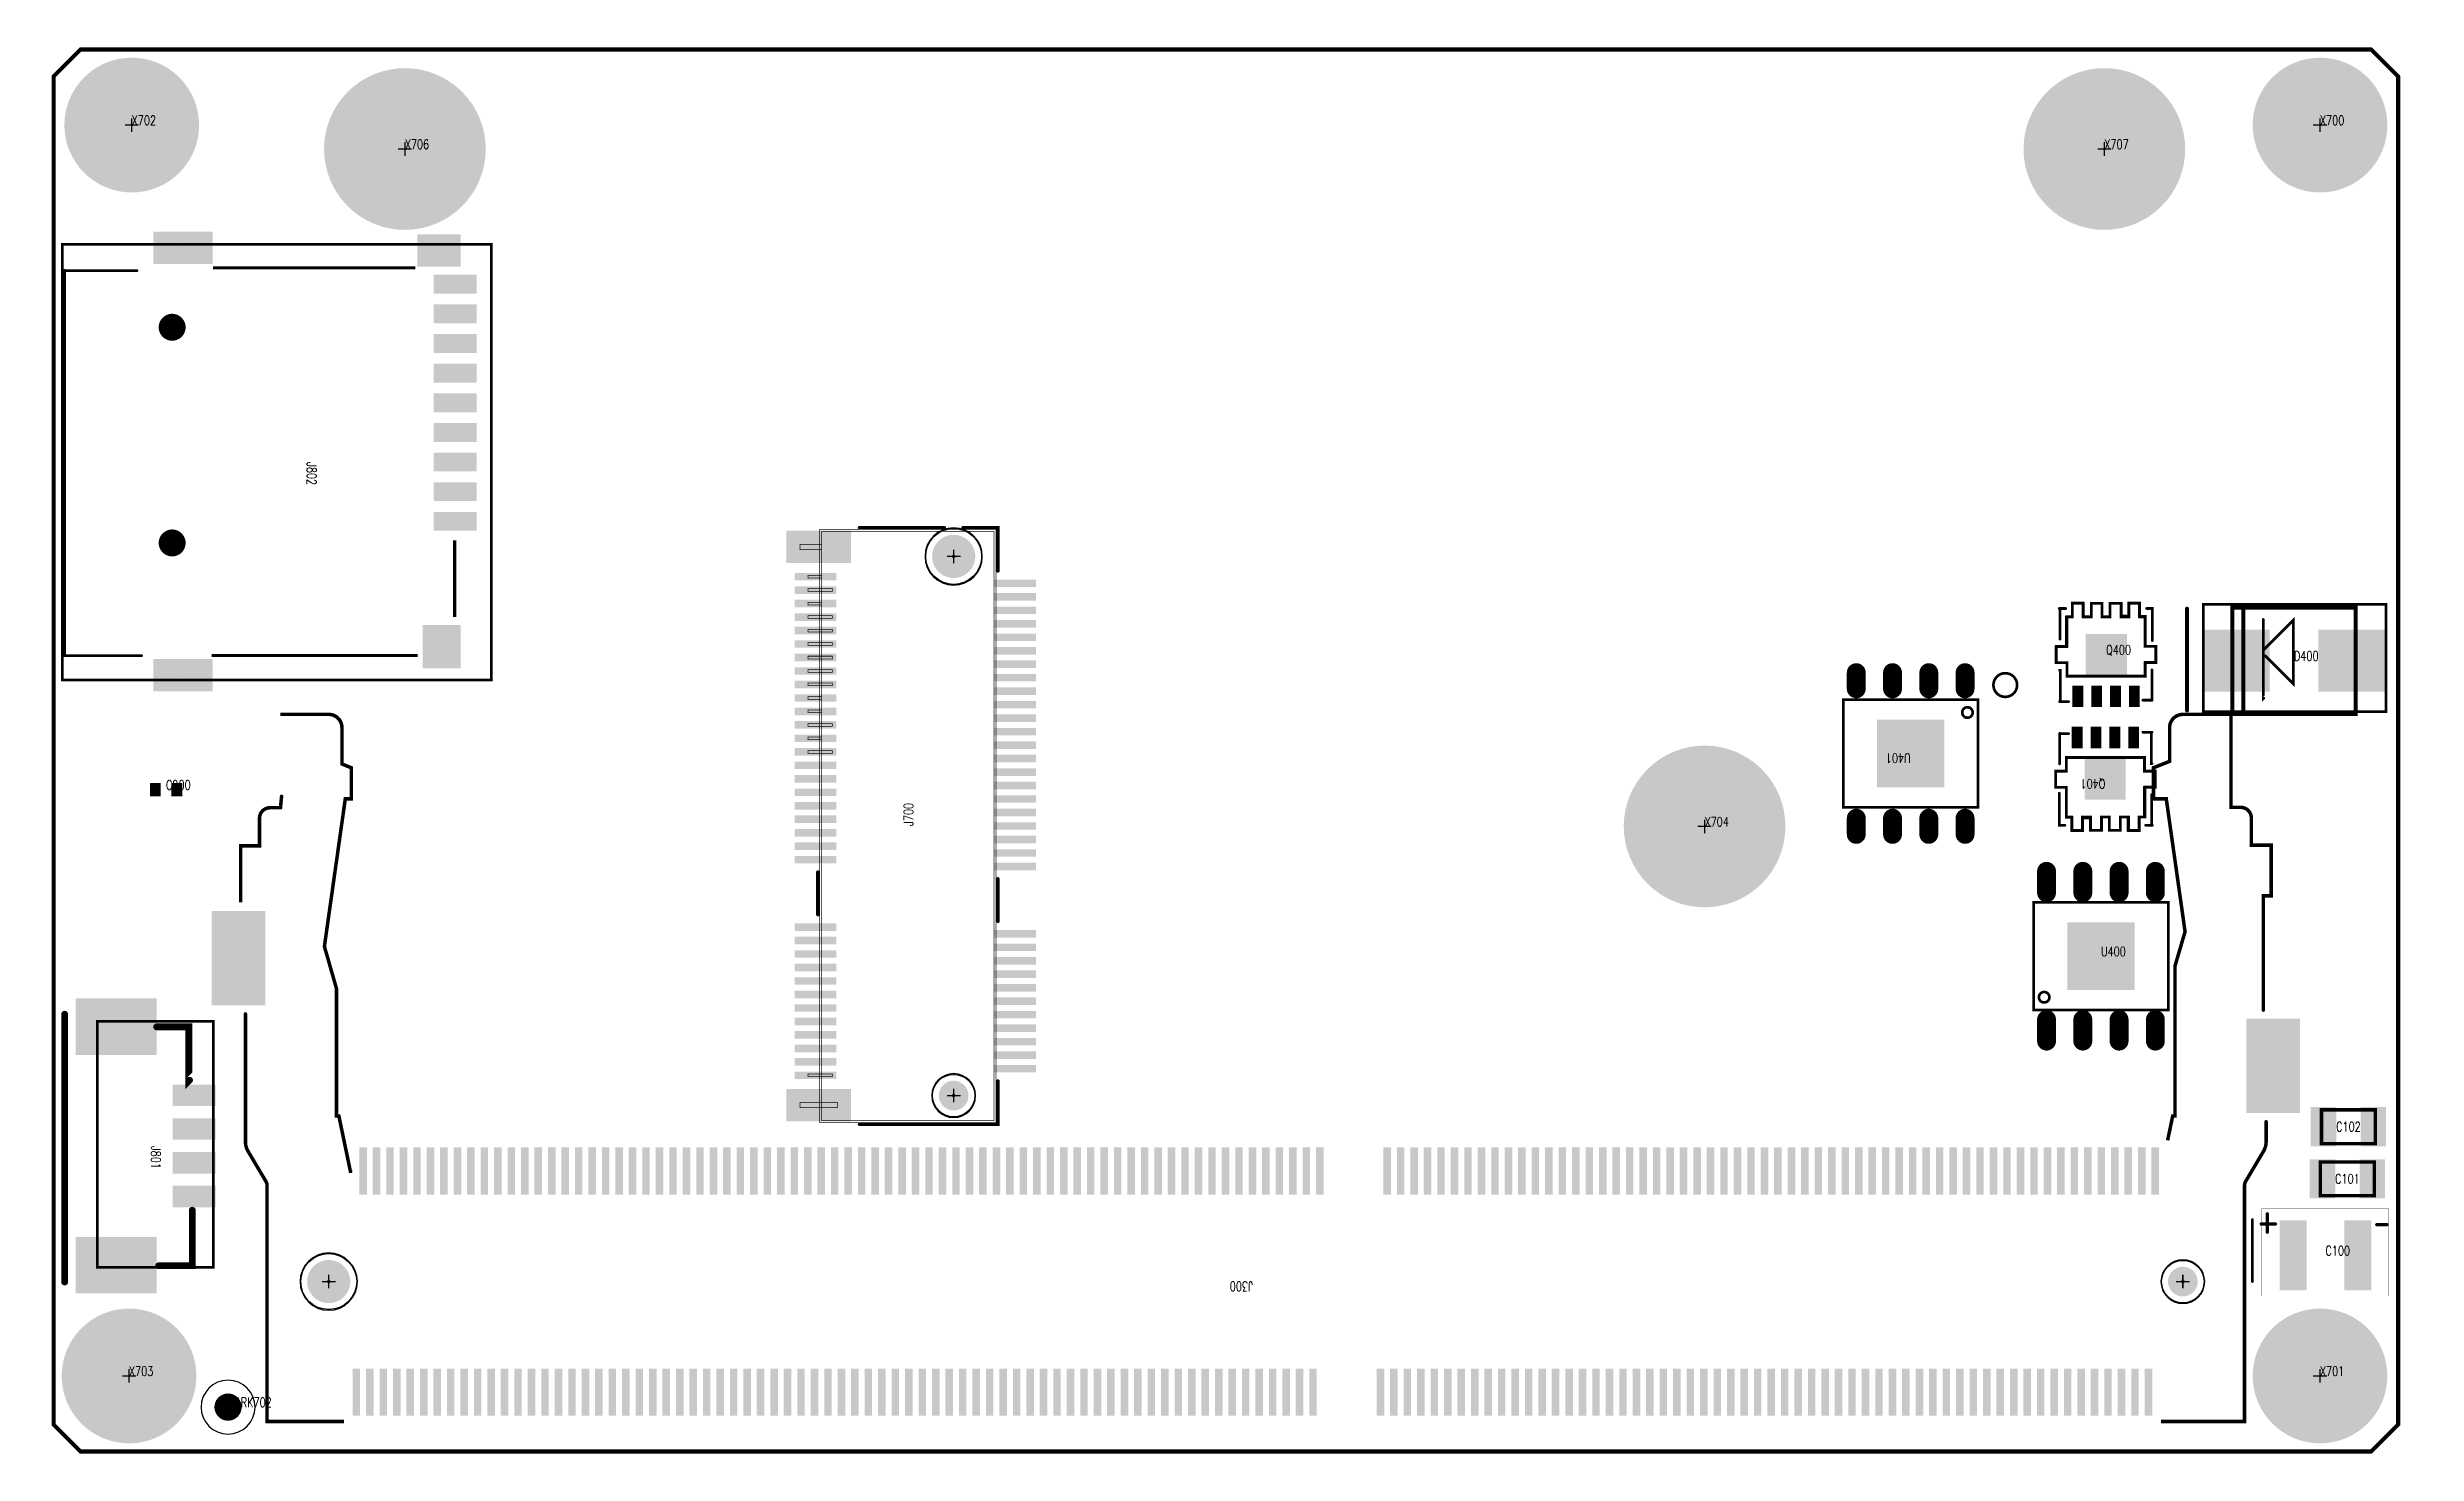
# Model space of a CAD drawing. Extents: x -0.3 to 87.6, y 0 to 52.2.
import ezdxf
from ezdxf.enums import TextEntityAlignment as Align

# ---------------------------------------------------------------- set-up
doc = ezdxf.new("R2010")
doc.units = 0
doc.header["$MEASUREMENT"] = 0
for name, pattern in [('KEEPOUT_00001000$0', [2, 1, 1]), ('KEEPOUT_00010100$0', [2, 1, 1]), ('TRMIDX_4', [2, 1, 1])]:
    doc.linetypes.add(name, pattern=pattern)
doc.layers.get('0').update_dxf_attribs({"linetype": 'CONTINUOUS'})
for name, color, linetype in [('BOARD_OUTLINE_00', 43, 'CONTINUOUS'), ('DRIL_NPLTE_THRU_01', 3, 'CONTINUOUS'), ('DRIL_NPLTE_THRU_02', 146, 'CONTINUOUS'), ('DRIL_NPLTE_THRU_03', 176, 'CONTINUOUS'), ('DRIL_NPLTE_THRU_04', 56, 'CONTINUOUS'), ('DRIL_NPLTE_THRU_05', 176, 'CONTINUOUS'), ('DRIL_NPLTE_THRU_06', 1, 'CONTINUOUS'), ('DRIL_NPLTE_THRU_07', 34, 'CONTINUOUS'), ('DRIL_NPLTE_THRU_08', 176, 'CONTINUOUS'), ('DRIL_PLTE_THRU_01', 3, 'CONTINUOUS'), ('DRIL_PLTE_THRU_02', 146, 'CONTINUOUS'), ('DRIL_PLTE_THRU_03', 176, 'CONTINUOUS'), ('DRIL_PLTE_THRU_04', 56, 'CONTINUOUS'), ('DRIL_PLTE_THRU_05', 176, 'CONTINUOUS'), ('DRIL_PLTE_THRU_06', 1, 'CONTINUOUS'), ('DRIL_PLTE_THRU_07', 34, 'CONTINUOUS'), ('DRIL_PLTE_THRU_08', 176, 'CONTINUOUS'), ('DRIL_SYMBOL', 43, 'CONTINUOUS'), ('KEEPOUT_00', 112, 'CONTINUOUS'), ('KEEPOUT_01', 112, 'CONTINUOUS'), ('PADS_BOT', 5, 'CONTINUOUS'), ('PADS_INNER', 106, 'CONTINUOUS'), ('PADS_TOP', 106, 'CONTINUOUS'), ('PART_NAME_01', 253, 'CONTINUOUS'), ('PART_NAME_26', 253, 'CONTINUOUS'), ('PART_TOP_2DLINE_01', 254, 'CONTINUOUS'), ('PART_TOP_2DLINE_26', 146, 'CONTINUOUS'), ('PART_TOP_2DLINE_27', 2, 'CONTINUOUS'), ('PART_TOP_COPPER_01', 254, 'CONTINUOUS')]:
    doc.layers.add(name, color=color, linetype=linetype)
doc.styles.add('W0$05', font='simplex', dxfattribs={"width": 0.75})

# ---------------------------------------------------------------- blocks, each defined once
blk = doc.blocks.new('SMOOTH_0$1524')
at = {"const_width": 0.0762}
blk.add_lwpolyline([(-0.0381, 0, 1), (0.0381, 0, 1)], format="xyb", close=True, dxfattribs=at)
blk = doc.blocks.new('BOARD_9583')
at = {"layer": 'BOARD_OUTLINE_00', "const_width": 0.152}
blk.add_lwpolyline([(0, 1), (1, 0), (86, 0), (87, 1), (87, 51.009), (86, 52.009), (1, 52.009), (0, 51.009)], close=True, dxfattribs=at)
at = {"layer": 'BOARD_OUTLINE_00'}
for p in [(1, 52.009), (86, 52.009), (0, 51.009), (87, 51.009), (0, 1), (87, 1), (1, 0), (86, 0)]:
    blk.add_blockref('SMOOTH_0$1524', p, dxfattribs=at)
blk = doc.blocks.new('SMOOTH_0$15')
at = {"const_width": 0.075}
blk.add_lwpolyline([(-0.0375, 0, 1), (0.0375, 0, 1)], format="xyb", close=True, dxfattribs=at)
blk = doc.blocks.new('SMOOTH_0$1')
at = {"const_width": 0.05}
blk.add_lwpolyline([(-0.025, 0, 1), (0.025, 0, 1)], format="xyb", close=True, dxfattribs=at)
blk = doc.blocks.new('PART_BODY_TOP_9601')
at = {"layer": 'PART_TOP_2DLINE_26', "const_width": 0.15}
for points in [[(-3.97, 1.93), (-3.97, -1.84)], [(-1.875, 1.975), (-1.875, -1.95)]]:
    blk.add_lwpolyline(points, dxfattribs=at)
blk.add_lwpolyline([(-2.285, 1.97), (2.285, 1.97), (2.285, -1.97), (-2.285, -1.97)], close=True, dxfattribs=at)
at = {"layer": 'PART_TOP_2DLINE_27', "const_width": 0.1}
blk.add_lwpolyline([(-3.36, 2.09), (3.41, 2.09), (3.41, -1.89), (-3.36, -1.89)], close=True, dxfattribs=at)
for points in [[(-1.14, 1.53), (-1.14, -1.41), (-1.12, -1.39)], [(-1.11, 0.42), (-0.03, 1.5), (-0.03, -0.85), (-1.06, 0.18)]]:
    blk.add_lwpolyline(points, dxfattribs=at)
at = {"layer": 'PART_TOP_2DLINE_26'}
for p in [(-3.97, 1.93), (-2.285, 1.97), (-1.875, 1.975), (2.285, 1.97), (-3.97, -1.84), (-2.285, -1.97), (-1.875, -1.95), (2.285, -1.97)]:
    blk.add_blockref('SMOOTH_0$15', p, dxfattribs=at)
at = {"layer": 'PART_TOP_2DLINE_27'}
for p in [(-3.36, 2.09), (3.41, 2.09), (-1.14, 1.53), (-0.03, 1.5), (-1.11, 0.42), (-1.06, 0.18), (-0.03, -0.85), (-1.14, -1.41), (-1.12, -1.39), (-3.36, -1.89), (3.41, -1.89)]:
    blk.add_blockref('SMOOTH_0$1', p, dxfattribs=at)
blk = doc.blocks.new('DRIL_HOLE_0')
blk.add_lwpolyline([(0, 0, 1), (0, 0, 1)], format="xyb", close=True)
blk = doc.blocks.new('PAD_0')
blk.add_lwpolyline([(0, 0, 1), (0, 0, 1)], format="xyb", close=True)
blk = doc.blocks.new('PAD_3')
at = {"const_width": 2.3}
blk.add_lwpolyline([(-1.25, 0), (1.25, 0)], dxfattribs=at)
blk = doc.blocks.new('STK_TOP_58')
at = {"layer": 'DRIL_PLTE_THRU_01'}
blk.add_blockref('DRIL_HOLE_0', (0, 0), dxfattribs=at)
at = {"layer": 'DRIL_PLTE_THRU_02'}
blk.add_blockref('DRIL_HOLE_0', (0, 0), dxfattribs=at)
at = {"layer": 'DRIL_PLTE_THRU_03'}
blk.add_blockref('DRIL_HOLE_0', (0, 0), dxfattribs=at)
at = {"layer": 'DRIL_PLTE_THRU_04'}
blk.add_blockref('DRIL_HOLE_0', (0, 0), dxfattribs=at)
at = {"layer": 'DRIL_PLTE_THRU_05'}
blk.add_blockref('DRIL_HOLE_0', (0, 0), dxfattribs=at)
at = {"layer": 'DRIL_PLTE_THRU_06'}
blk.add_blockref('DRIL_HOLE_0', (0, 0), dxfattribs=at)
at = {"layer": 'DRIL_PLTE_THRU_07'}
blk.add_blockref('DRIL_HOLE_0', (0, 0), dxfattribs=at)
at = {"layer": 'DRIL_PLTE_THRU_08'}
blk.add_blockref('DRIL_HOLE_0', (0, 0), dxfattribs=at)
at = {"layer": 'PADS_BOT'}
blk.add_blockref('PAD_0', (0, 0), dxfattribs=at)
at = {"layer": 'PADS_INNER'}
blk.add_blockref('PAD_0', (0, 0), dxfattribs=at)
at = {"layer": 'PADS_TOP'}
blk.add_blockref('PAD_3', (0, 0), dxfattribs=at)
blk = doc.blocks.new('SYM_TOP_58')
for name, p in [('PART_BODY_TOP_9601', (0, 0)), ('STK_TOP_58', (-2.15, 0)), ('STK_TOP_58', (2.15, 0))]:
    blk.add_blockref(name, p)
blk = doc.blocks.new('PART_TOP_11')
blk.add_blockref('SYM_TOP_58', (0, 0))
at = {"layer": 'PART_NAME_01', "style": 'W0$05', "width": 0.75}
blk.add_text('D400', height=0.35, dxfattribs=at).set_placement((0, 0))
blk = doc.blocks.new('SMOOTH_0$1299993333')
at = {"const_width": 0.065}
blk.add_lwpolyline([(-0.032, 0, 1), (0.032, 0, 1)], format="xyb", close=True, dxfattribs=at)
blk = doc.blocks.new('PART_BODY_TOP_9')
at = {"layer": 'KEEPOUT_00', "linetype": 'KEEPOUT_00010100$0'}
for points in [[(35.327, 0), (35.353, 0, 1), (33.227, 0), (33.253, 0, -1)], [(35.327, 0), (35.353, 0, 1), (33.227, 0), (33.253, 0, -1)], [(-33.723, 0), (-33.697, 0, 1), (-35.323, 0), (-35.297, 0, -1)], [(-33.723, 0), (-33.697, 0, 1), (-35.323, 0), (-35.297, 0, -1)], [(-35.297, 0), (-35.323, 0, 1), (-33.697, 0), (-33.723, 0, -1)], [(-35.297, 0), (-35.323, 0, 1), (-33.697, 0), (-33.723, 0, -1)], [(33.253, 0), (33.227, 0, 1), (35.353, 0), (35.327, 0, -1)], [(33.253, 0), (33.227, 0, 1), (35.353, 0), (35.327, 0, -1)]]:
    blk.add_lwpolyline(points, format="xyb", close=True, dxfattribs=at)
at = {"layer": 'PART_TOP_2DLINE_26', "const_width": 0.13}
for points in [[(-37.6, -5.93), (-37.6, -5.187, -0.134761), (-37.504, -4.835), (-36.843, -3.721, 0.134761), (-36.8, -3.563), (-36.8, 5.19), (-33.695, 5.19)], [(37.38, -9.93), (37.38, -5.187, 0.133873), (37.284, -4.835), (36.623, -3.721, -0.134761), (36.58, -3.563), (36.58, 5.19), (33.725, 5.19)], [(33.475, -4.09), (33.486, -4.09), (33.913, -6.14), (34, -6.14), (34, -10.861), (34.451, -12.432), (33.675, -17.909), (33.45, -17.909), (33.45, -19.059), (33.8, -19.199), (33.8, -20.55, 0.414214), (34.29, -21.04), (36.08, -21.04)], [(-37.495, -10.07), (-37.495, -14.31), (-37.786, -14.31), (-37.786, -16.19), (-37.05, -16.19), (-37.05, -17.2, 0.414214), (-36.66, -17.59), (-36.3, -17.59), (-36.3, -21.04), (-34.51, -21.04, 0.414214), (-34.02, -20.55), (-34.02, -19.299), (-33.42, -19.059), (-33.42, -17.909), (-33.895, -17.909), (-34.593, -12.981), (-34.22, -11.709), (-34.22, -6.14), (-34.133, -6.14), (-33.945, -5.24)], [(36.04, -18), (36.08, -17.577), (36.468, -17.577, 0.414214), (36.858, -17.187), (36.858, -16.162), (37.557, -16.162), (37.557, -14.07)]]:
    blk.add_lwpolyline(points, format="xyb", dxfattribs=at)
at = {"layer": 'PART_TOP_2DLINE_26'}
for p in [(33.475, -4.09), (33.486, -4.09), (-37.6, -5.187), (37.38, -5.187), (-37.6, -5.93), (33.913, -6.14), (34, -6.14), (-37.495, -10.07), (37.38, -9.93), (34, -10.861), (34.451, -12.432), (-37.786, -14.31), (-37.495, -14.31), (-37.786, -16.19), (-37.05, -16.19), (-37.05, -17.2), (36.08, -17.577), (36.468, -17.577), (33.45, -17.909), (33.675, -17.909), (36.04, -18), (33.45, -19.059), (33.8, -19.199), (33.8, -20.55)]:
    blk.add_blockref('SMOOTH_0$1299993333', p, dxfattribs=at)
blk = doc.blocks.new('DRIL_SYMBOL_1$1')
at = {"layer": 'DRIL_SYMBOL', "const_width": 0.0508}
for points in [[(-0.254, 0), (0.254, 0)], [(0, -0.254), (0, 0.254)]]:
    blk.add_lwpolyline(points, dxfattribs=at)
blk = doc.blocks.new('DRIL_HOLE_1$1')
at = {"const_width": 0.55}
blk.add_lwpolyline([(-0.275, 0, 1), (0.275, 0, 1)], format="xyb", close=True, dxfattribs=at)
blk.add_blockref('DRIL_SYMBOL_1$1', (0, 0))
blk = doc.blocks.new('PAD_10')
at = {"const_width": 0.065}
blk.add_lwpolyline([(0, -0.032, 1), (0, 0.032, 1)], format="xyb", close=True, dxfattribs=at)
blk = doc.blocks.new('STK_TOP_16')
at = {"layer": 'DRIL_PLTE_THRU_01'}
blk.add_blockref('DRIL_HOLE_1$1', (0, 0), dxfattribs=at)
at = {"layer": 'DRIL_PLTE_THRU_02'}
blk.add_blockref('DRIL_HOLE_1$1', (0, 0), dxfattribs=at)
at = {"layer": 'DRIL_PLTE_THRU_03'}
blk.add_blockref('DRIL_HOLE_1$1', (0, 0), dxfattribs=at)
at = {"layer": 'DRIL_PLTE_THRU_04'}
blk.add_blockref('DRIL_HOLE_1$1', (0, 0), dxfattribs=at)
at = {"layer": 'DRIL_PLTE_THRU_05'}
blk.add_blockref('DRIL_HOLE_1$1', (0, 0), dxfattribs=at)
at = {"layer": 'DRIL_PLTE_THRU_06'}
blk.add_blockref('DRIL_HOLE_1$1', (0, 0), dxfattribs=at)
at = {"layer": 'DRIL_PLTE_THRU_07'}
blk.add_blockref('DRIL_HOLE_1$1', (0, 0), dxfattribs=at)
at = {"layer": 'DRIL_PLTE_THRU_08'}
blk.add_blockref('DRIL_HOLE_1$1', (0, 0), dxfattribs=at)
at = {"layer": 'PADS_BOT'}
blk.add_blockref('PAD_10', (0, 0), dxfattribs=at)
at = {"layer": 'PADS_INNER'}
blk.add_blockref('PAD_10', (0, 0), dxfattribs=at)
at = {"layer": 'PADS_TOP'}
blk.add_blockref('PAD_10', (0, 0), dxfattribs=at)
blk = doc.blocks.new('DRIL_SYMBOL_1$5999993333')
at = {"layer": 'DRIL_SYMBOL', "const_width": 0.0508}
for points in [[(-0.254, 0), (0.254, 0)], [(0, -0.254), (0, 0.254)]]:
    blk.add_lwpolyline(points, dxfattribs=at)
blk = doc.blocks.new('DRIL_HOLE_1$5999993333')
at = {"const_width": 0.8}
blk.add_lwpolyline([(-0.4, 0, 1), (0.4, 0, 1)], format="xyb", close=True, dxfattribs=at)
blk.add_blockref('DRIL_SYMBOL_1$5999993333', (0, 0))
blk = doc.blocks.new('STK_TOP_17')
at = {"layer": 'DRIL_PLTE_THRU_01'}
blk.add_blockref('DRIL_HOLE_1$5999993333', (0, 0), dxfattribs=at)
at = {"layer": 'DRIL_PLTE_THRU_02'}
blk.add_blockref('DRIL_HOLE_1$5999993333', (0, 0), dxfattribs=at)
at = {"layer": 'DRIL_PLTE_THRU_03'}
blk.add_blockref('DRIL_HOLE_1$5999993333', (0, 0), dxfattribs=at)
at = {"layer": 'DRIL_PLTE_THRU_04'}
blk.add_blockref('DRIL_HOLE_1$5999993333', (0, 0), dxfattribs=at)
at = {"layer": 'DRIL_PLTE_THRU_05'}
blk.add_blockref('DRIL_HOLE_1$5999993333', (0, 0), dxfattribs=at)
at = {"layer": 'DRIL_PLTE_THRU_06'}
blk.add_blockref('DRIL_HOLE_1$5999993333', (0, 0), dxfattribs=at)
at = {"layer": 'DRIL_PLTE_THRU_07'}
blk.add_blockref('DRIL_HOLE_1$5999993333', (0, 0), dxfattribs=at)
at = {"layer": 'DRIL_PLTE_THRU_08'}
blk.add_blockref('DRIL_HOLE_1$5999993333', (0, 0), dxfattribs=at)
at = {"layer": 'PADS_BOT'}
blk.add_blockref('PAD_10', (0, 0), dxfattribs=at)
at = {"layer": 'PADS_INNER'}
blk.add_blockref('PAD_10', (0, 0), dxfattribs=at)
at = {"layer": 'PADS_TOP'}
blk.add_blockref('PAD_10', (0, 0), dxfattribs=at)
blk = doc.blocks.new('PAD_11')
at = {"const_width": 0.28}
blk.add_lwpolyline([(-0.875, 0), (0.875, 0)], dxfattribs=at)
blk = doc.blocks.new('STK_TOP_15')
at = {"layer": 'DRIL_PLTE_THRU_01'}
blk.add_blockref('DRIL_HOLE_0', (0, 0), dxfattribs=at)
at = {"layer": 'DRIL_PLTE_THRU_02'}
blk.add_blockref('DRIL_HOLE_0', (0, 0), dxfattribs=at)
at = {"layer": 'DRIL_PLTE_THRU_03'}
blk.add_blockref('DRIL_HOLE_0', (0, 0), dxfattribs=at)
at = {"layer": 'DRIL_PLTE_THRU_04'}
blk.add_blockref('DRIL_HOLE_0', (0, 0), dxfattribs=at)
at = {"layer": 'DRIL_PLTE_THRU_05'}
blk.add_blockref('DRIL_HOLE_0', (0, 0), dxfattribs=at)
at = {"layer": 'DRIL_PLTE_THRU_06'}
blk.add_blockref('DRIL_HOLE_0', (0, 0), dxfattribs=at)
at = {"layer": 'DRIL_PLTE_THRU_07'}
blk.add_blockref('DRIL_HOLE_0', (0, 0), dxfattribs=at)
at = {"layer": 'DRIL_PLTE_THRU_08'}
blk.add_blockref('DRIL_HOLE_0', (0, 0), dxfattribs=at)
at = {"layer": 'PADS_BOT'}
blk.add_blockref('PAD_0', (0, 0), dxfattribs=at)
at = {"layer": 'PADS_INNER'}
blk.add_blockref('PAD_0', (0, 0), dxfattribs=at)
at = {"layer": 'PADS_TOP', "rotation": 90}
blk.add_blockref('PAD_11', (0, 0), dxfattribs=at)
blk = doc.blocks.new('PAD_12')
at = {"const_width": 2}
blk.add_lwpolyline([(-1.75, 0), (1.75, 0)], dxfattribs=at)
blk = doc.blocks.new('STK_TOP_18')
at = {"layer": 'DRIL_PLTE_THRU_01'}
blk.add_blockref('DRIL_HOLE_0', (0, 0), dxfattribs=at)
at = {"layer": 'DRIL_PLTE_THRU_02'}
blk.add_blockref('DRIL_HOLE_0', (0, 0), dxfattribs=at)
at = {"layer": 'DRIL_PLTE_THRU_03'}
blk.add_blockref('DRIL_HOLE_0', (0, 0), dxfattribs=at)
at = {"layer": 'DRIL_PLTE_THRU_04'}
blk.add_blockref('DRIL_HOLE_0', (0, 0), dxfattribs=at)
at = {"layer": 'DRIL_PLTE_THRU_05'}
blk.add_blockref('DRIL_HOLE_0', (0, 0), dxfattribs=at)
at = {"layer": 'DRIL_PLTE_THRU_06'}
blk.add_blockref('DRIL_HOLE_0', (0, 0), dxfattribs=at)
at = {"layer": 'DRIL_PLTE_THRU_07'}
blk.add_blockref('DRIL_HOLE_0', (0, 0), dxfattribs=at)
at = {"layer": 'DRIL_PLTE_THRU_08'}
blk.add_blockref('DRIL_HOLE_0', (0, 0), dxfattribs=at)
at = {"layer": 'PADS_BOT'}
blk.add_blockref('PAD_0', (0, 0), dxfattribs=at)
at = {"layer": 'PADS_INNER'}
blk.add_blockref('PAD_0', (0, 0), dxfattribs=at)
at = {"layer": 'PADS_TOP', "rotation": 90}
blk.add_blockref('PAD_12', (0, 0), dxfattribs=at)
blk = doc.blocks.new('SYM_TOP_12')
for name, p in [('PART_BODY_TOP_9', (0, 0)), ('STK_TOP_15', (-33.235, 4.1)), ('STK_TOP_15', (-32.735, 4.1)), ('STK_TOP_15', (-32.235, 4.1)), ('STK_TOP_15', (-31.735, 4.1)), ('STK_TOP_15', (-31.235, 4.1)), ('STK_TOP_15', (-30.735, 4.1)), ('STK_TOP_15', (-30.235, 4.1)), ('STK_TOP_15', (-29.735, 4.1)), ('STK_TOP_15', (-29.235, 4.1)), ('STK_TOP_15', (-28.735, 4.1)), ('STK_TOP_15', (-28.235, 4.1)), ('STK_TOP_15', (-27.735, 4.1)), ('STK_TOP_15', (-27.235, 4.1)), ('STK_TOP_15', (-26.735, 4.1)), ('STK_TOP_15', (-26.235, 4.1)), ('STK_TOP_15', (-25.735, 4.1)), ('STK_TOP_15', (-25.235, 4.1)), ('STK_TOP_15', (-24.735, 4.1)), ('STK_TOP_15', (-24.235, 4.1)), ('STK_TOP_15', (-23.735, 4.1)), ('STK_TOP_15', (-23.235, 4.1)), ('STK_TOP_15', (-22.735, 4.1)), ('STK_TOP_15', (-22.235, 4.1)), ('STK_TOP_15', (-21.735, 4.1)), ('STK_TOP_15', (-21.235, 4.1)), ('STK_TOP_15', (-20.735, 4.1)), ('STK_TOP_15', (-20.235, 4.1)), ('STK_TOP_15', (-19.735, 4.1)), ('STK_TOP_15', (-19.235, 4.1)), ('STK_TOP_15', (-18.735, 4.1)), ('STK_TOP_15', (-18.235, 4.1)), ('STK_TOP_15', (-17.735, 4.1)), ('STK_TOP_15', (-17.235, 4.1)), ('STK_TOP_15', (-16.735, 4.1)), ('STK_TOP_15', (-16.235, 4.1)), ('STK_TOP_15', (-15.735, 4.1)), ('STK_TOP_15', (-15.235, 4.1)), ('STK_TOP_15', (-14.735, 4.1)), ('STK_TOP_15', (-14.235, 4.1)), ('STK_TOP_15', (-13.735, 4.1)), ('STK_TOP_15', (-13.235, 4.1)), ('STK_TOP_15', (-12.735, 4.1)), ('STK_TOP_15', (-12.235, 4.1)), ('STK_TOP_15', (-11.735, 4.1)), ('STK_TOP_15', (-11.235, 4.1)), ('STK_TOP_15', (-10.735, 4.1)), ('STK_TOP_15', (-10.235, 4.1)), ('STK_TOP_15', (-9.735, 4.1)), ('STK_TOP_15', (-9.235, 4.1)), ('STK_TOP_15', (-8.735, 4.1)), ('STK_TOP_15', (-8.235, 4.1)), ('STK_TOP_15', (-7.735, 4.1)), ('STK_TOP_15', (-7.235, 4.1)), ('STK_TOP_15', (-6.735, 4.1)), ('STK_TOP_15', (-6.235, 4.1)), ('STK_TOP_15', (-5.735, 4.1)), ('STK_TOP_15', (-5.235, 4.1)), ('STK_TOP_15', (-4.735, 4.1)), ('STK_TOP_15', (-2.235, 4.1)), ('STK_TOP_15', (-1.735, 4.1)), ('STK_TOP_15', (-1.235, 4.1)), ('STK_TOP_15', (-0.735, 4.1)), ('STK_TOP_15', (-0.235, 4.1)), ('STK_TOP_15', (0.265, 4.1)), ('STK_TOP_15', (0.765, 4.1)), ('STK_TOP_15', (1.265, 4.1)), ('STK_TOP_15', (1.765, 4.1)), ('STK_TOP_15', (2.265, 4.1)), ('STK_TOP_15', (2.765, 4.1)), ('STK_TOP_15', (3.265, 4.1)), ('STK_TOP_15', (3.765, 4.1)), ('STK_TOP_15', (4.265, 4.1)), ('STK_TOP_15', (4.765, 4.1)), ('STK_TOP_15', (5.265, 4.1)), ('STK_TOP_15', (5.765, 4.1)), ('STK_TOP_15', (6.265, 4.1)), ('STK_TOP_15', (6.765, 4.1)), ('STK_TOP_15', (7.265, 4.1)), ('STK_TOP_15', (7.765, 4.1)), ('STK_TOP_15', (8.265, 4.1)), ('STK_TOP_15', (8.765, 4.1)), ('STK_TOP_15', (9.265, 4.1)), ('STK_TOP_15', (9.765, 4.1)), ('STK_TOP_15', (10.265, 4.1)), ('STK_TOP_15', (10.765, 4.1)), ('STK_TOP_15', (11.265, 4.1)), ('STK_TOP_15', (11.765, 4.1)), ('STK_TOP_15', (12.265, 4.1)), ('STK_TOP_15', (12.765, 4.1)), ('STK_TOP_15', (13.265, 4.1)), ('STK_TOP_15', (13.765, 4.1)), ('STK_TOP_15', (14.265, 4.1)), ('STK_TOP_15', (14.765, 4.1)), ('STK_TOP_15', (15.265, 4.1)), ('STK_TOP_15', (15.765, 4.1)), ('STK_TOP_15', (16.265, 4.1)), ('STK_TOP_15', (16.765, 4.1)), ('STK_TOP_15', (17.265, 4.1)), ('STK_TOP_15', (17.765, 4.1)), ('STK_TOP_15', (18.265, 4.1)), ('STK_TOP_15', (18.765, 4.1)), ('STK_TOP_15', (19.265, 4.1)), ('STK_TOP_15', (19.765, 4.1)), ('STK_TOP_15', (20.265, 4.1)), ('STK_TOP_15', (20.765, 4.1)), ('STK_TOP_15', (21.265, 4.1)), ('STK_TOP_15', (21.765, 4.1)), ('STK_TOP_15', (22.265, 4.1)), ('STK_TOP_15', (22.765, 4.1)), ('STK_TOP_15', (23.265, 4.1)), ('STK_TOP_15', (23.765, 4.1)), ('STK_TOP_15', (24.265, 4.1)), ('STK_TOP_15', (24.765, 4.1)), ('STK_TOP_15', (25.265, 4.1)), ('STK_TOP_15', (25.765, 4.1)), ('STK_TOP_15', (26.265, 4.1)), ('STK_TOP_15', (26.765, 4.1)), ('STK_TOP_15', (27.265, 4.1)), ('STK_TOP_15', (27.765, 4.1)), ('STK_TOP_15', (28.265, 4.1)), ('STK_TOP_15', (28.765, 4.1)), ('STK_TOP_15', (29.265, 4.1)), ('STK_TOP_15', (29.765, 4.1)), ('STK_TOP_15', (30.265, 4.1)), ('STK_TOP_15', (30.765, 4.1)), ('STK_TOP_15', (31.265, 4.1)), ('STK_TOP_15', (31.765, 4.1)), ('STK_TOP_15', (32.265, 4.1)), ('STK_TOP_15', (32.765, 4.1)), ('STK_TOP_15', (33.265, 4.1)), ('STK_TOP_16', (-34.51, 0)), ('STK_TOP_17', (34.29, 0)), ('STK_TOP_15', (-33.485, -4.1)), ('STK_TOP_15', (-32.985, -4.1)), ('STK_TOP_15', (-32.485, -4.1)), ('STK_TOP_15', (-31.985, -4.1)), ('STK_TOP_15', (-31.485, -4.1)), ('STK_TOP_15', (-30.985, -4.1)), ('STK_TOP_15', (-30.485, -4.1)), ('STK_TOP_15', (-29.985, -4.1)), ('STK_TOP_15', (-29.485, -4.1)), ('STK_TOP_15', (-28.985, -4.1)), ('STK_TOP_15', (-28.485, -4.1)), ('STK_TOP_15', (-27.985, -4.1)), ('STK_TOP_15', (-27.485, -4.1)), ('STK_TOP_15', (-26.985, -4.1)), ('STK_TOP_15', (-26.485, -4.1)), ('STK_TOP_15', (-25.985, -4.1)), ('STK_TOP_15', (-25.485, -4.1)), ('STK_TOP_15', (-24.985, -4.1)), ('STK_TOP_15', (-24.485, -4.1)), ('STK_TOP_15', (-23.985, -4.1)), ('STK_TOP_15', (-23.485, -4.1)), ('STK_TOP_15', (-22.985, -4.1)), ('STK_TOP_15', (-22.485, -4.1)), ('STK_TOP_15', (-21.985, -4.1)), ('STK_TOP_15', (-21.485, -4.1)), ('STK_TOP_15', (-20.985, -4.1)), ('STK_TOP_15', (-20.485, -4.1)), ('STK_TOP_15', (-19.985, -4.1)), ('STK_TOP_15', (-19.485, -4.1)), ('STK_TOP_15', (-18.985, -4.1)), ('STK_TOP_15', (-18.485, -4.1)), ('STK_TOP_15', (-17.985, -4.1)), ('STK_TOP_15', (-17.485, -4.1)), ('STK_TOP_15', (-16.985, -4.1)), ('STK_TOP_15', (-16.485, -4.1)), ('STK_TOP_15', (-15.985, -4.1)), ('STK_TOP_15', (-15.485, -4.1)), ('STK_TOP_15', (-14.985, -4.1)), ('STK_TOP_15', (-14.485, -4.1)), ('STK_TOP_15', (-13.985, -4.1)), ('STK_TOP_15', (-13.485, -4.1)), ('STK_TOP_15', (-12.985, -4.1)), ('STK_TOP_15', (-12.485, -4.1)), ('STK_TOP_15', (-11.985, -4.1)), ('STK_TOP_15', (-11.485, -4.1)), ('STK_TOP_15', (-10.985, -4.1)), ('STK_TOP_15', (-10.485, -4.1)), ('STK_TOP_15', (-9.985, -4.1)), ('STK_TOP_15', (-9.485, -4.1)), ('STK_TOP_15', (-8.985, -4.1)), ('STK_TOP_15', (-8.485, -4.1)), ('STK_TOP_15', (-7.985, -4.1)), ('STK_TOP_15', (-7.485, -4.1)), ('STK_TOP_15', (-6.985, -4.1)), ('STK_TOP_15', (-6.485, -4.1)), ('STK_TOP_15', (-5.985, -4.1)), ('STK_TOP_15', (-5.485, -4.1)), ('STK_TOP_15', (-4.985, -4.1)), ('STK_TOP_15', (-2.485, -4.1)), ('STK_TOP_15', (-1.985, -4.1)), ('STK_TOP_15', (-1.485, -4.1)), ('STK_TOP_15', (-0.985, -4.1)), ('STK_TOP_15', (-0.485, -4.1)), ('STK_TOP_15', (0.015, -4.1)), ('STK_TOP_15', (0.515, -4.1)), ('STK_TOP_15', (1.015, -4.1)), ('STK_TOP_15', (1.515, -4.1)), ('STK_TOP_15', (2.015, -4.1)), ('STK_TOP_15', (2.515, -4.1)), ('STK_TOP_15', (3.015, -4.1)), ('STK_TOP_15', (3.515, -4.1)), ('STK_TOP_15', (4.015, -4.1)), ('STK_TOP_15', (4.515, -4.1)), ('STK_TOP_15', (5.015, -4.1)), ('STK_TOP_15', (5.515, -4.1)), ('STK_TOP_15', (6.015, -4.1)), ('STK_TOP_15', (6.515, -4.1)), ('STK_TOP_15', (7.015, -4.1)), ('STK_TOP_15', (7.515, -4.1)), ('STK_TOP_15', (8.015, -4.1)), ('STK_TOP_15', (8.515, -4.1)), ('STK_TOP_15', (9.015, -4.1)), ('STK_TOP_15', (9.515, -4.1)), ('STK_TOP_15', (10.015, -4.1)), ('STK_TOP_15', (10.515, -4.1)), ('STK_TOP_15', (11.015, -4.1)), ('STK_TOP_15', (11.515, -4.1)), ('STK_TOP_15', (12.015, -4.1)), ('STK_TOP_15', (12.515, -4.1)), ('STK_TOP_15', (13.015, -4.1)), ('STK_TOP_15', (13.515, -4.1)), ('STK_TOP_15', (14.015, -4.1)), ('STK_TOP_15', (14.515, -4.1)), ('STK_TOP_15', (15.015, -4.1)), ('STK_TOP_15', (15.515, -4.1)), ('STK_TOP_15', (16.015, -4.1)), ('STK_TOP_15', (16.515, -4.1)), ('STK_TOP_15', (17.015, -4.1)), ('STK_TOP_15', (17.515, -4.1)), ('STK_TOP_15', (18.015, -4.1)), ('STK_TOP_15', (18.515, -4.1)), ('STK_TOP_15', (19.015, -4.1)), ('STK_TOP_15', (19.515, -4.1)), ('STK_TOP_15', (20.015, -4.1)), ('STK_TOP_15', (20.515, -4.1)), ('STK_TOP_15', (21.015, -4.1)), ('STK_TOP_15', (21.515, -4.1)), ('STK_TOP_15', (22.015, -4.1)), ('STK_TOP_15', (22.515, -4.1)), ('STK_TOP_15', (23.015, -4.1)), ('STK_TOP_15', (23.515, -4.1)), ('STK_TOP_15', (24.015, -4.1)), ('STK_TOP_15', (24.515, -4.1)), ('STK_TOP_15', (25.015, -4.1)), ('STK_TOP_15', (25.515, -4.1)), ('STK_TOP_15', (26.015, -4.1)), ('STK_TOP_15', (26.515, -4.1)), ('STK_TOP_15', (27.015, -4.1)), ('STK_TOP_15', (27.515, -4.1)), ('STK_TOP_15', (28.015, -4.1)), ('STK_TOP_15', (28.515, -4.1)), ('STK_TOP_15', (29.015, -4.1)), ('STK_TOP_15', (29.515, -4.1)), ('STK_TOP_15', (30.015, -4.1)), ('STK_TOP_15', (30.515, -4.1)), ('STK_TOP_15', (31.015, -4.1)), ('STK_TOP_15', (31.515, -4.1)), ('STK_TOP_15', (32.015, -4.1)), ('STK_TOP_15', (32.515, -4.1)), ('STK_TOP_15', (33.015, -4.1)), ('STK_TOP_18', (-37.86, -8)), ('STK_TOP_18', (37.64, -12))]:
    blk.add_blockref(name, p)
blk = doc.blocks.new('PART_TOP_29')
blk.add_blockref('SYM_TOP_12', (0, 0))
at = {"layer": 'PART_NAME_26', "style": 'W0$05', "width": 0.75}
blk.add_text('J300', height=0.35, dxfattribs=at).set_placement((0, 0))
blk = doc.blocks.new('SMOOTH_0$0254')
at = {"const_width": 0.0127}
blk.add_lwpolyline([(-0.00635, 0, 1), (0.00635, 0, 1)], format="xyb", close=True, dxfattribs=at)
blk = doc.blocks.new('PART_BODY_TOP_27')
at = {"layer": 'KEEPOUT_00', "linetype": 'KEEPOUT_00010100$0'}
for points in [[(-9.213, -1.5), (-9.187, -1.5, 1), (-10.813, -1.5), (-10.787, -1.5, -1)], [(-9.213, -1.5), (-9.187, -1.5, 1), (-10.813, -1.5), (-10.787, -1.5, -1)], [(11.037, -1.5), (11.063, -1.5, 1), (8.937, -1.5), (8.963, -1.5, -1)], [(11.037, -1.5), (11.063, -1.5, 1), (8.937, -1.5), (8.963, -1.5, -1)], [(-10.787, -1.5), (-10.813, -1.5, 1), (-9.187, -1.5), (-9.213, -1.5, -1)], [(-10.787, -1.5), (-10.813, -1.5, 1), (-9.187, -1.5), (-9.213, -1.5, -1)], [(8.963, -1.5), (8.937, -1.5, 1), (11.063, -1.5), (11.037, -1.5, -1)], [(8.963, -1.5), (8.937, -1.5, 1), (11.063, -1.5), (11.037, -1.5, -1)]]:
    blk.add_lwpolyline(points, format="xyb", close=True, dxfattribs=at)
at = {"layer": 'PART_TOP_2DLINE_26', "const_width": 0.13}
for points in [[(-1.71, 3.54), (-3.29, 3.54)], [(-11.065, 1.995), (-11.065, -3.14), (-9.46, -3.14)], [(11.065, 1.995), (11.065, -1.153)], [(9.46, -3.14), (11.065, -3.14), (11.065, -1.847)], [(-1.96, -3.14), (-3.54, -3.14)]]:
    blk.add_lwpolyline(points, dxfattribs=at)
at = {"layer": 'PART_TOP_2DLINE_27', "const_width": 0.0254}
for points in [[(-8.8, 3.4), (-9.2, 3.4), (-9.2, 3.902), (-9.3, 3.902), (-9.3, 3), (-9.2, 3), (-9.3, 3), (-9.3, 3.902), (-9.2, 3.902), (-9.2, 3), (-9.3, 3), (-9.2, 3), (-9.2, 3.902), (-9.3, 3.902), (-9.3, 3.4), (-10.25, 3.4), (-10.25, 4.2), (-10.45, 4.2), (-10.45, 2.814), (-10.25, 2.814), (-10.25, 4.2), (-10.45, 4.2), (-10.45, 2.814), (-10.25, 2.814), (-10.25, 4.2), (-10.45, 4.2), (-10.45, 3.4), (-10.925, 3.4), (-10.925, -3), (10.925, -3), (10.925, 3.4), (-10.925, 3.4), (-10.925, -3), (10.925, -3), (10.925, 3.4), (10.45, 3.4)], [(2.3, 3.4), (2.7, 3.4), (2.7, 3.902), (2.8, 3.902), (2.8, 3), (2.7, 3), (2.7, 3.902), (2.8, 3.902), (2.8, 3), (2.7, 3), (2.8, 3), (2.7, 3), (2.7, 3.902), (2.8, 3.902), (2.8, 3.4), (3.2, 3.4), (3.2, 3.902), (3.3, 3.902), (3.3, 3.4), (3.7, 3.4), (3.7, 3.902), (3.8, 3.902), (3.8, 3), (3.7, 3), (3.8, 3), (3.8, 3.902), (3.7, 3.902), (3.7, 3), (3.8, 3), (3.7, 3), (3.7, 3.902), (3.8, 3.902), (3.8, 3.4), (4.2, 3.4), (4.2, 3.902), (4.3, 3.902), (4.3, 3.4), (4.7, 3.4), (4.7, 3.902), (4.8, 3.902), (4.8, 3.4), (5.2, 3.4), (5.2, 3.902), (5.3, 3.902), (5.3, 3), (5.2, 3), (5.3, 3), (5.3, 3.902), (5.2, 3.902), (5.2, 3), (5.3, 3), (5.2, 3), (5.2, 3.902), (5.3, 3.902), (5.3, 3.4), (5.7, 3.4), (5.7, 3.902), (5.8, 3.902), (5.8, 3), (5.7, 3), (5.7, 3.902), (5.8, 3.902), (5.8, 3.4), (6.2, 3.4), (6.2, 3.902), (6.3, 3.902), (6.3, 3), (6.2, 3), (6.3, 3), (6.2, 3), (6.2, 3.902), (6.3, 3.902), (6.3, 3.4), (6.7, 3.4), (6.7, 3.902), (6.8, 3.902), (6.8, 3), (6.7, 3), (6.8, 3), (6.7, 3), (6.7, 3.902), (6.8, 3.902), (6.8, 3), (6.7, 3), (6.7, 3.902), (6.8, 3.902), (6.8, 3.4), (7.2, 3.4), (7.2, 3.902), (7.3, 3.902), (7.3, 3), (7.2, 3), (7.3, 3), (7.3, 3.902), (7.2, 3.902), (7.2, 3), (7.3, 3), (7.2, 3), (7.2, 3.902), (7.3, 3.902), (7.3, 3.4), (7.7, 3.4), (7.7, 3.902), (7.8, 3.902), (7.8, 3), (7.7, 3), (7.7, 3.902), (7.8, 3.902), (7.8, 3), (7.7, 3), (7.7, 3.902), (7.8, 3.902), (7.8, 3.4), (8.2, 3.4), (8.2, 3.902), (8.3, 3.902), (8.3, 3.4), (8.7, 3.4), (8.7, 3.902), (8.8, 3.902), (8.8, 3), (8.7, 3), (8.8, 3), (8.7, 3), (8.7, 3.902), (8.8, 3.902), (8.8, 3.4), (9.2, 3.4), (9.2, 3.902), (9.3, 3.902), (9.3, 3.4), (10.25, 3.4), (10.25, 4.2), (10.45, 4.2), (10.45, 3.4), (10.925, 3.4), (10.925, -3), (-10.925, -3), (-10.925, 3.4), (-10.45, 3.4)]]:
    blk.add_lwpolyline(points, dxfattribs=at)
blk.add_lwpolyline([(11, 3.475), (11, -3.075), (-11, -3.075), (-11, 3.475), (11, 3.475), (11, -3.075), (-11, -3.075), (-11, 3.475)], close=True, dxfattribs=at)
at = {"layer": 'PART_TOP_2DLINE_26'}
for p in [(-3.29, 3.54), (-1.71, 3.54), (-11.065, 1.995), (11.065, 1.995), (11.065, -1.153), (11.065, -1.847), (-11.065, -3.14), (-9.46, -3.14), (-3.54, -3.14), (-1.96, -3.14), (9.46, -3.14), (11.065, -3.14)]:
    blk.add_blockref('SMOOTH_0$1299993333', p, dxfattribs=at)
at = {"layer": 'PART_TOP_2DLINE_27'}
for p in [(-10.45, 4.2), (-10.45, 4.2), (-10.45, 4.2), (-10.25, 4.2), (-10.25, 4.2), (-10.25, 4.2), (-9.3, 3.902), (-9.3, 3.902), (-9.3, 3.902), (-9.2, 3.902), (-9.2, 3.902), (-9.2, 3.902), (2.7, 3.902), (2.7, 3.902), (2.7, 3.902), (2.8, 3.902), (2.8, 3.902), (2.8, 3.902), (3.2, 3.902), (3.3, 3.902), (3.7, 3.902), (3.7, 3.902), (3.7, 3.902), (3.8, 3.902), (3.8, 3.902), (3.8, 3.902), (4.2, 3.902), (4.3, 3.902), (4.7, 3.902), (4.8, 3.902), (5.2, 3.902), (5.2, 3.902), (5.2, 3.902), (5.3, 3.902), (5.3, 3.902), (5.3, 3.902), (5.7, 3.902), (5.7, 3.902), (5.8, 3.902), (5.8, 3.902), (6.2, 3.902), (6.2, 3.902), (6.3, 3.902), (6.3, 3.902), (6.7, 3.902), (6.7, 3.902), (6.7, 3.902), (6.8, 3.902), (6.8, 3.902), (6.8, 3.902), (7.2, 3.902), (7.2, 3.902), (7.2, 3.902), (7.3, 3.902), (7.3, 3.902), (7.3, 3.902), (7.7, 3.902), (7.7, 3.902), (7.7, 3.902), (7.8, 3.902), (7.8, 3.902), (7.8, 3.902), (8.2, 3.902), (8.3, 3.902), (8.7, 3.902), (8.7, 3.902), (8.8, 3.902), (8.8, 3.902), (9.2, 3.902), (9.3, 3.902), (10.25, 4.2), (10.45, 4.2), (-11, 3.475), (-11, 3.475), (-10.925, 3.4), (-10.925, 3.4), (-10.925, 3.4), (-10.45, 3.4), (-10.45, 3.4), (-10.45, 2.814), (-10.45, 2.814), (-10.25, 3.4), (-10.25, 2.814), (-10.25, 2.814), (-9.3, 3.4), (-9.3, 3), (-9.3, 3), (-9.3, 3), (-9.2, 3.4), (-9.2, 3), (-9.2, 3), (-9.2, 3), (-8.8, 3.4), (2.3, 3.4), (2.7, 3.4), (2.7, 3), (2.7, 3), (2.7, 3), (2.8, 3.4), (2.8, 3), (2.8, 3), (2.8, 3), (3.2, 3.4), (3.3, 3.4), (3.7, 3.4), (3.7, 3), (3.7, 3), (3.7, 3), (3.8, 3.4), (3.8, 3), (3.8, 3), (3.8, 3), (4.2, 3.4), (4.3, 3.4), (4.7, 3.4), (4.8, 3.4), (5.2, 3.4), (5.2, 3), (5.2, 3), (5.2, 3), (5.3, 3.4), (5.3, 3), (5.3, 3), (5.3, 3), (5.7, 3.4), (5.7, 3), (5.8, 3.4), (5.8, 3), (6.2, 3.4), (6.2, 3), (6.2, 3), (6.3, 3.4), (6.3, 3), (6.3, 3), (6.7, 3.4), (6.7, 3), (6.7, 3), (6.7, 3), (6.8, 3.4), (6.8, 3), (6.8, 3), (6.8, 3), (7.2, 3.4), (7.2, 3), (7.2, 3), (7.2, 3), (7.3, 3.4), (7.3, 3), (7.3, 3), (7.3, 3), (7.7, 3.4), (7.7, 3), (7.7, 3), (7.8, 3.4), (7.8, 3), (7.8, 3), (8.2, 3.4), (8.3, 3.4), (8.7, 3.4), (8.7, 3), (8.7, 3), (8.8, 3.4), (8.8, 3), (8.8, 3), (9.2, 3.4), (9.3, 3.4), (10.25, 3.4), (10.45, 3.4), (10.45, 3.4), (10.925, 3.4), (10.925, 3.4), (10.925, 3.4), (11, 3.475), (11, 3.475), (-11, -3.075), (-11, -3.075), (-10.925, -3), (-10.925, -3), (-10.925, -3), (10.925, -3), (10.925, -3), (10.925, -3), (11, -3.075), (11, -3.075)]:
    blk.add_blockref('SMOOTH_0$0254', p, dxfattribs=at)
blk = doc.blocks.new('PAD_20')
at = {"const_width": 0.28}
blk.add_lwpolyline([(-0.775, 0), (0.775, 0)], dxfattribs=at)
blk = doc.blocks.new('STK_TOP_62')
at = {"layer": 'DRIL_PLTE_THRU_01'}
blk.add_blockref('DRIL_HOLE_0', (0, 0), dxfattribs=at)
at = {"layer": 'DRIL_PLTE_THRU_02'}
blk.add_blockref('DRIL_HOLE_0', (0, 0), dxfattribs=at)
at = {"layer": 'DRIL_PLTE_THRU_03'}
blk.add_blockref('DRIL_HOLE_0', (0, 0), dxfattribs=at)
at = {"layer": 'DRIL_PLTE_THRU_04'}
blk.add_blockref('DRIL_HOLE_0', (0, 0), dxfattribs=at)
at = {"layer": 'DRIL_PLTE_THRU_05'}
blk.add_blockref('DRIL_HOLE_0', (0, 0), dxfattribs=at)
at = {"layer": 'DRIL_PLTE_THRU_06'}
blk.add_blockref('DRIL_HOLE_0', (0, 0), dxfattribs=at)
at = {"layer": 'DRIL_PLTE_THRU_07'}
blk.add_blockref('DRIL_HOLE_0', (0, 0), dxfattribs=at)
at = {"layer": 'DRIL_PLTE_THRU_08'}
blk.add_blockref('DRIL_HOLE_0', (0, 0), dxfattribs=at)
at = {"layer": 'PADS_BOT'}
blk.add_blockref('PAD_0', (0, 0), dxfattribs=at)
at = {"layer": 'PADS_INNER'}
blk.add_blockref('PAD_0', (0, 0), dxfattribs=at)
at = {"layer": 'PADS_TOP', "rotation": 90}
blk.add_blockref('PAD_20', (0, 0), dxfattribs=at)
blk = doc.blocks.new('PAD_21')
at = {"const_width": 1.2}
blk.add_lwpolyline([(-1.195, 0), (1.195, 0)], dxfattribs=at)
blk = doc.blocks.new('STK_TOP_63')
at = {"layer": 'DRIL_PLTE_THRU_01'}
blk.add_blockref('DRIL_HOLE_0', (0, 0), dxfattribs=at)
at = {"layer": 'DRIL_PLTE_THRU_02'}
blk.add_blockref('DRIL_HOLE_0', (0, 0), dxfattribs=at)
at = {"layer": 'DRIL_PLTE_THRU_03'}
blk.add_blockref('DRIL_HOLE_0', (0, 0), dxfattribs=at)
at = {"layer": 'DRIL_PLTE_THRU_04'}
blk.add_blockref('DRIL_HOLE_0', (0, 0), dxfattribs=at)
at = {"layer": 'DRIL_PLTE_THRU_05'}
blk.add_blockref('DRIL_HOLE_0', (0, 0), dxfattribs=at)
at = {"layer": 'DRIL_PLTE_THRU_06'}
blk.add_blockref('DRIL_HOLE_0', (0, 0), dxfattribs=at)
at = {"layer": 'DRIL_PLTE_THRU_07'}
blk.add_blockref('DRIL_HOLE_0', (0, 0), dxfattribs=at)
at = {"layer": 'DRIL_PLTE_THRU_08'}
blk.add_blockref('DRIL_HOLE_0', (0, 0), dxfattribs=at)
at = {"layer": 'PADS_BOT'}
blk.add_blockref('PAD_0', (0, 0), dxfattribs=at)
at = {"layer": 'PADS_INNER'}
blk.add_blockref('PAD_0', (0, 0), dxfattribs=at)
at = {"layer": 'PADS_TOP', "rotation": 90}
blk.add_blockref('PAD_21', (0, 0), dxfattribs=at)
blk = doc.blocks.new('SYM_TOP_30')
for name, p in [('STK_TOP_63', (-10.35, 3.51)), ('STK_TOP_63', (10.35, 3.51)), ('STK_TOP_62', (-9.25, 3.625)), ('STK_TOP_62', (-8.75, 3.625)), ('STK_TOP_62', (-8.25, 3.625)), ('STK_TOP_62', (-7.75, 3.625)), ('STK_TOP_62', (-7.25, 3.625)), ('STK_TOP_62', (-6.75, 3.625)), ('STK_TOP_62', (-6.25, 3.625)), ('STK_TOP_62', (-5.75, 3.625)), ('STK_TOP_62', (-5.25, 3.625)), ('STK_TOP_62', (-4.75, 3.625)), ('STK_TOP_62', (-4.25, 3.625)), ('STK_TOP_62', (-3.75, 3.625)), ('STK_TOP_62', (-1.25, 3.625)), ('STK_TOP_62', (-0.75, 3.625)), ('STK_TOP_62', (-0.25, 3.625)), ('STK_TOP_62', (0.25, 3.625)), ('STK_TOP_62', (0.75, 3.625)), ('STK_TOP_62', (1.25, 3.625)), ('STK_TOP_62', (1.75, 3.625)), ('STK_TOP_62', (2.25, 3.625)), ('STK_TOP_62', (2.75, 3.625)), ('STK_TOP_62', (3.25, 3.625)), ('STK_TOP_62', (3.75, 3.625)), ('STK_TOP_62', (4.25, 3.625)), ('STK_TOP_62', (4.75, 3.625)), ('STK_TOP_62', (5.25, 3.625)), ('STK_TOP_62', (5.75, 3.625)), ('STK_TOP_62', (6.25, 3.625)), ('STK_TOP_62', (6.75, 3.625)), ('STK_TOP_62', (7.25, 3.625)), ('STK_TOP_62', (7.75, 3.625)), ('STK_TOP_62', (8.25, 3.625)), ('STK_TOP_62', (8.75, 3.625)), ('STK_TOP_62', (9.25, 3.625)), ('PART_BODY_TOP_27', (0, 0)), ('STK_TOP_17', (10, -1.5)), ('STK_TOP_16', (-10, -1.5)), ('STK_TOP_62', (-9, -3.775)), ('STK_TOP_62', (-8.5, -3.775)), ('STK_TOP_62', (-8, -3.775)), ('STK_TOP_62', (-7.5, -3.775)), ('STK_TOP_62', (-7, -3.775)), ('STK_TOP_62', (-6.5, -3.775)), ('STK_TOP_62', (-6, -3.775)), ('STK_TOP_62', (-5.5, -3.775)), ('STK_TOP_62', (-5, -3.775)), ('STK_TOP_62', (-4.5, -3.775)), ('STK_TOP_62', (-4, -3.775)), ('STK_TOP_62', (-1.5, -3.775)), ('STK_TOP_62', (-1, -3.775)), ('STK_TOP_62', (-0.5, -3.775)), ('STK_TOP_62', (0, -3.775)), ('STK_TOP_62', (0.5, -3.775)), ('STK_TOP_62', (1, -3.775)), ('STK_TOP_62', (1.5, -3.775)), ('STK_TOP_62', (2, -3.775)), ('STK_TOP_62', (2.5, -3.775)), ('STK_TOP_62', (3, -3.775)), ('STK_TOP_62', (3.5, -3.775)), ('STK_TOP_62', (4, -3.775)), ('STK_TOP_62', (4.5, -3.775)), ('STK_TOP_62', (5, -3.775)), ('STK_TOP_62', (5.5, -3.775)), ('STK_TOP_62', (6, -3.775)), ('STK_TOP_62', (6.5, -3.775)), ('STK_TOP_62', (7, -3.775)), ('STK_TOP_62', (7.5, -3.775)), ('STK_TOP_62', (8, -3.775)), ('STK_TOP_62', (8.5, -3.775)), ('STK_TOP_62', (9, -3.775))]:
    blk.add_blockref(name, p)
blk = doc.blocks.new('PART_TOP_141')
blk.add_blockref('SYM_TOP_30', (0, 0))
at = {"layer": 'PART_NAME_26', "style": 'W0$05', "width": 0.75}
blk.add_text('J700', height=0.35, dxfattribs=at).set_placement((0, 0))
blk = doc.blocks.new('SMOOTH_0$127')
at = {"const_width": 0.0635}
blk.add_lwpolyline([(-0.03175, 0, 1), (0.03175, 0, 1)], format="xyb", close=True, dxfattribs=at)
blk = doc.blocks.new('PART_BODY_TOP_8')
at = {"layer": 'PART_TOP_2DLINE_27', "const_width": 0.127}
blk.add_lwpolyline([(-1, 0.625), (1, 0.625), (1, -0.625), (-1, -0.625)], close=True, dxfattribs=at)
at = {"layer": 'PART_TOP_2DLINE_27'}
for p in [(-1, 0.625), (1, 0.625), (-1, -0.625), (1, -0.625)]:
    blk.add_blockref('SMOOTH_0$127', p, dxfattribs=at)
blk = doc.blocks.new('PAD_13')
blk.add_lwpolyline([(0, 0), (0, 0)])
blk = doc.blocks.new('PAD_15')
at = {"const_width": 0.95}
blk.add_lwpolyline([(-0.725, 0), (0.725, 0)], dxfattribs=at)
blk = doc.blocks.new('STK_TOP_14')
at = {"layer": 'DRIL_NPLTE_THRU_01'}
blk.add_blockref('DRIL_HOLE_0', (0, 0), dxfattribs=at)
at = {"layer": 'DRIL_NPLTE_THRU_02'}
blk.add_blockref('DRIL_HOLE_0', (0, 0), dxfattribs=at)
at = {"layer": 'DRIL_NPLTE_THRU_03'}
blk.add_blockref('DRIL_HOLE_0', (0, 0), dxfattribs=at)
at = {"layer": 'DRIL_NPLTE_THRU_04'}
blk.add_blockref('DRIL_HOLE_0', (0, 0), dxfattribs=at)
at = {"layer": 'DRIL_NPLTE_THRU_05'}
blk.add_blockref('DRIL_HOLE_0', (0, 0), dxfattribs=at)
at = {"layer": 'DRIL_NPLTE_THRU_06'}
blk.add_blockref('DRIL_HOLE_0', (0, 0), dxfattribs=at)
at = {"layer": 'DRIL_NPLTE_THRU_07'}
blk.add_blockref('DRIL_HOLE_0', (0, 0), dxfattribs=at)
at = {"layer": 'DRIL_NPLTE_THRU_08'}
blk.add_blockref('DRIL_HOLE_0', (0, 0), dxfattribs=at)
at = {"layer": 'PADS_BOT'}
blk.add_blockref('PAD_13', (0, 0), dxfattribs=at)
at = {"layer": 'PADS_INNER'}
blk.add_blockref('PAD_13', (0, 0), dxfattribs=at)
at = {"layer": 'PADS_TOP', "rotation": 90}
blk.add_blockref('PAD_15', (0, 0), dxfattribs=at)
blk = doc.blocks.new('SYM_TOP_11')
for name, p in [('STK_TOP_14', (-0.925, 0)), ('STK_TOP_14', (0.925, 0)), ('PART_BODY_TOP_8', (0, 0))]:
    blk.add_blockref(name, p)
blk = doc.blocks.new('PART_TOP_209')
blk.add_blockref('SYM_TOP_11', (0, 0))
at = {"layer": 'PART_NAME_01', "style": 'W0$05', "width": 0.75}
blk.add_text('C102', height=0.35, dxfattribs=at).set_placement((0, 0), align=Align.MIDDLE_CENTER)
blk = doc.blocks.new('SMOOTH_0$12')
at = {"const_width": 0.06}
blk.add_lwpolyline([(-0.03, 0, 1), (0.03, 0, 1)], format="xyb", close=True, dxfattribs=at)
blk = doc.blocks.new('SMOOTH_0$01')
at = {"const_width": 0.005}
blk.add_lwpolyline([(-0.0025, 0, 1), (0.0025, 0, 1)], format="xyb", close=True, dxfattribs=at)
blk = doc.blocks.new('PART_BODY_TOP_7')
at = {"layer": 'PART_TOP_2DLINE_26', "const_width": 0.12}
for points in [[(-2.385, 1.167), (-1.855, 1.167)], [(-2.161, 1.544), (-2.161, 0.861)], [(1.902, 1.144), (2.278, 1.144)]]:
    blk.add_lwpolyline(points, dxfattribs=at)
at = {"layer": 'PART_TOP_2DLINE_27', "const_width": 0.1}
blk.add_lwpolyline([(-2.71, 1.33), (-2.71, -0.97)], dxfattribs=at)
at = {"layer": 'PART_TOP_2DLINE_27', "const_width": 0.01}
blk.add_lwpolyline([(-2.373, 1.732), (2.349, 1.732), (2.349, -1.506), (-2.373, -1.506)], close=True, dxfattribs=at)
at = {"layer": 'PART_TOP_2DLINE_26'}
for p in [(-2.385, 1.167), (-2.161, 1.544), (-2.161, 0.861), (-1.855, 1.167), (1.902, 1.144), (2.278, 1.144)]:
    blk.add_blockref('SMOOTH_0$12', p, dxfattribs=at)
at = {"layer": 'PART_TOP_2DLINE_27'}
for name, p in [('SMOOTH_0$1', (-2.71, 1.33)), ('SMOOTH_0$01', (-2.373, 1.732)), ('SMOOTH_0$01', (2.349, 1.732)), ('SMOOTH_0$1', (-2.71, -0.97)), ('SMOOTH_0$01', (-2.373, -1.506)), ('SMOOTH_0$01', (2.349, -1.506))]:
    blk.add_blockref(name, p, dxfattribs=at)
blk = doc.blocks.new('PAD_24')
at = {"const_width": 1}
blk.add_lwpolyline([(-1.3, 0), (1.3, 0)], dxfattribs=at)
blk = doc.blocks.new('STK_TOP_13')
at = {"layer": 'DRIL_PLTE_THRU_01'}
blk.add_blockref('DRIL_HOLE_0', (0, 0), dxfattribs=at)
at = {"layer": 'DRIL_PLTE_THRU_02'}
blk.add_blockref('DRIL_HOLE_0', (0, 0), dxfattribs=at)
at = {"layer": 'DRIL_PLTE_THRU_03'}
blk.add_blockref('DRIL_HOLE_0', (0, 0), dxfattribs=at)
at = {"layer": 'DRIL_PLTE_THRU_04'}
blk.add_blockref('DRIL_HOLE_0', (0, 0), dxfattribs=at)
at = {"layer": 'DRIL_PLTE_THRU_05'}
blk.add_blockref('DRIL_HOLE_0', (0, 0), dxfattribs=at)
at = {"layer": 'DRIL_PLTE_THRU_06'}
blk.add_blockref('DRIL_HOLE_0', (0, 0), dxfattribs=at)
at = {"layer": 'DRIL_PLTE_THRU_07'}
blk.add_blockref('DRIL_HOLE_0', (0, 0), dxfattribs=at)
at = {"layer": 'DRIL_PLTE_THRU_08'}
blk.add_blockref('DRIL_HOLE_0', (0, 0), dxfattribs=at)
at = {"layer": 'PADS_BOT'}
blk.add_blockref('PAD_13', (0, 0), dxfattribs=at)
at = {"layer": 'PADS_INNER'}
blk.add_blockref('PAD_13', (0, 0), dxfattribs=at)
at = {"layer": 'PADS_TOP', "rotation": 90}
blk.add_blockref('PAD_24', (0, 0), dxfattribs=at)
blk = doc.blocks.new('SYM_TOP_10')
for name, p in [('STK_TOP_13', (-1.2, 0)), ('STK_TOP_13', (1.2, 0)), ('PART_BODY_TOP_7', (0, 0))]:
    blk.add_blockref(name, p)
blk = doc.blocks.new('PART_TOP_213')
blk.add_blockref('SYM_TOP_10', (0, 0))
at = {"layer": 'PART_NAME_01', "style": 'W0$05', "width": 0.75}
blk.add_text('C100', height=0.35, dxfattribs=at).set_placement((0, 0))
blk = doc.blocks.new('PART_TOP_214')
blk.add_blockref('SYM_TOP_11', (0, 0))
at = {"layer": 'PART_NAME_01', "style": 'W0$05', "width": 0.75}
blk.add_text('C101', height=0.35, dxfattribs=at).set_placement((0, 0), align=Align.MIDDLE_CENTER)
blk = doc.blocks.new('PAD_26')
at = {"const_width": 0.4}
blk.add_lwpolyline([(-0.25, 0), (0.25, 0)], dxfattribs=at)
blk = doc.blocks.new('STK_TOP_70')
at = {"layer": 'DRIL_PLTE_THRU_01'}
blk.add_blockref('DRIL_HOLE_0', (0, 0), dxfattribs=at)
at = {"layer": 'DRIL_PLTE_THRU_02'}
blk.add_blockref('DRIL_HOLE_0', (0, 0), dxfattribs=at)
at = {"layer": 'DRIL_PLTE_THRU_03'}
blk.add_blockref('DRIL_HOLE_0', (0, 0), dxfattribs=at)
at = {"layer": 'DRIL_PLTE_THRU_04'}
blk.add_blockref('DRIL_HOLE_0', (0, 0), dxfattribs=at)
at = {"layer": 'DRIL_PLTE_THRU_05'}
blk.add_blockref('DRIL_HOLE_0', (0, 0), dxfattribs=at)
at = {"layer": 'DRIL_PLTE_THRU_06'}
blk.add_blockref('DRIL_HOLE_0', (0, 0), dxfattribs=at)
at = {"layer": 'DRIL_PLTE_THRU_07'}
blk.add_blockref('DRIL_HOLE_0', (0, 0), dxfattribs=at)
at = {"layer": 'DRIL_PLTE_THRU_08'}
blk.add_blockref('DRIL_HOLE_0', (0, 0), dxfattribs=at)
at = {"layer": 'PADS_BOT'}
blk.add_blockref('PAD_0', (0, 0), dxfattribs=at)
at = {"layer": 'PADS_INNER'}
blk.add_blockref('PAD_0', (0, 0), dxfattribs=at)
at = {"layer": 'PADS_TOP', "rotation": 90}
blk.add_blockref('PAD_26', (0, 0), dxfattribs=at)
blk = doc.blocks.new('SYM_TOP_32')
for p in [(-0.4, 0), (0.4, 0)]:
    blk.add_blockref('STK_TOP_70', p)
blk = doc.blocks.new('PART_TOP_225')
blk.add_blockref('SYM_TOP_32', (0, 0))
at = {"layer": 'PART_NAME_26', "style": 'W0$05', "width": 0.75}
blk.add_text('C900', height=0.35, dxfattribs=at).set_placement((0, 0))
blk = doc.blocks.new('SMOOTH_0$254')
at = {"const_width": 0.127}
blk.add_lwpolyline([(-0.0635, 0, 1), (0.0635, 0, 1)], format="xyb", close=True, dxfattribs=at)
blk = doc.blocks.new('PART_BODY_TOP_6')
at = {"layer": 'PART_TOP_2DLINE_26', "const_width": 0.254}
for points in [[(-4.415, 0.2054), (-4.415, 1.3992), (-2.4084, 1.3992), (-2.4338, 1.4246)], [(4.4446, 0.2824), (4.4446, 1.527), (2.3872, 1.527)], [(-4.8834, -3.208), (5.048, -3.208)]]:
    blk.add_lwpolyline(points, dxfattribs=at)
at = {"layer": 'PART_TOP_2DLINE_27', "const_width": 0.1}
blk.add_lwpolyline([(-4.621, 2.304), (4.5, 2.304), (4.5, -1.991), (-4.621, -1.991)], close=True, dxfattribs=at)
at = {"layer": 'PART_TOP_2DLINE_26'}
for p in [(-4.415, 1.3992), (-2.4338, 1.4246), (-2.4084, 1.3992), (2.3872, 1.527), (4.4446, 1.527), (-4.415, 0.2054), (4.4446, 0.2824), (-4.8834, -3.208), (5.048, -3.208)]:
    blk.add_blockref('SMOOTH_0$254', p, dxfattribs=at)
at = {"layer": 'PART_TOP_2DLINE_27'}
for p in [(-4.621, 2.304), (4.5, 2.304), (-4.621, -1.991), (4.5, -1.991)]:
    blk.add_blockref('SMOOTH_0$1', p, dxfattribs=at)
blk = doc.blocks.new('PAD_27')
at = {"const_width": 0.8}
blk.add_lwpolyline([(-0.8, 0), (0.8, 0)], dxfattribs=at)
blk = doc.blocks.new('STK_TOP_11')
at = {"layer": 'DRIL_PLTE_THRU_01'}
blk.add_blockref('DRIL_HOLE_0', (0, 0), dxfattribs=at)
at = {"layer": 'DRIL_PLTE_THRU_02'}
blk.add_blockref('DRIL_HOLE_0', (0, 0), dxfattribs=at)
at = {"layer": 'DRIL_PLTE_THRU_03'}
blk.add_blockref('DRIL_HOLE_0', (0, 0), dxfattribs=at)
at = {"layer": 'DRIL_PLTE_THRU_04'}
blk.add_blockref('DRIL_HOLE_0', (0, 0), dxfattribs=at)
at = {"layer": 'DRIL_PLTE_THRU_05'}
blk.add_blockref('DRIL_HOLE_0', (0, 0), dxfattribs=at)
at = {"layer": 'DRIL_PLTE_THRU_06'}
blk.add_blockref('DRIL_HOLE_0', (0, 0), dxfattribs=at)
at = {"layer": 'DRIL_PLTE_THRU_07'}
blk.add_blockref('DRIL_HOLE_0', (0, 0), dxfattribs=at)
at = {"layer": 'DRIL_PLTE_THRU_08'}
blk.add_blockref('DRIL_HOLE_0', (0, 0), dxfattribs=at)
at = {"layer": 'PADS_BOT'}
blk.add_blockref('PAD_13', (0, 0), dxfattribs=at)
at = {"layer": 'PADS_INNER'}
blk.add_blockref('PAD_13', (0, 0), dxfattribs=at)
at = {"layer": 'PADS_TOP', "rotation": 90}
blk.add_blockref('PAD_27', (0, 0), dxfattribs=at)
blk = doc.blocks.new('PAD_28')
at = {"const_width": 2.1}
blk.add_lwpolyline([(-1.5, 0), (1.5, 0)], dxfattribs=at)
blk = doc.blocks.new('STK_TOP_12')
at = {"layer": 'DRIL_PLTE_THRU_01'}
blk.add_blockref('DRIL_HOLE_0', (0, 0), dxfattribs=at)
at = {"layer": 'DRIL_PLTE_THRU_02'}
blk.add_blockref('DRIL_HOLE_0', (0, 0), dxfattribs=at)
at = {"layer": 'DRIL_PLTE_THRU_03'}
blk.add_blockref('DRIL_HOLE_0', (0, 0), dxfattribs=at)
at = {"layer": 'DRIL_PLTE_THRU_04'}
blk.add_blockref('DRIL_HOLE_0', (0, 0), dxfattribs=at)
at = {"layer": 'DRIL_PLTE_THRU_05'}
blk.add_blockref('DRIL_HOLE_0', (0, 0), dxfattribs=at)
at = {"layer": 'DRIL_PLTE_THRU_06'}
blk.add_blockref('DRIL_HOLE_0', (0, 0), dxfattribs=at)
at = {"layer": 'DRIL_PLTE_THRU_07'}
blk.add_blockref('DRIL_HOLE_0', (0, 0), dxfattribs=at)
at = {"layer": 'DRIL_PLTE_THRU_08'}
blk.add_blockref('DRIL_HOLE_0', (0, 0), dxfattribs=at)
at = {"layer": 'PADS_BOT'}
blk.add_blockref('PAD_13', (0, 0), dxfattribs=at)
at = {"layer": 'PADS_INNER'}
blk.add_blockref('PAD_13', (0, 0), dxfattribs=at)
at = {"layer": 'PADS_TOP', "rotation": 90}
blk.add_blockref('PAD_28', (0, 0), dxfattribs=at)
blk = doc.blocks.new('SYM_TOP_9')
for name, p in [('STK_TOP_11', (-1.875, 1.6)), ('STK_TOP_11', (-0.625, 1.6)), ('STK_TOP_11', (0.625, 1.6)), ('STK_TOP_11', (1.875, 1.6)), ('PART_BODY_TOP_6', (0, 0)), ('STK_TOP_12', (-4.425, -1.3)), ('STK_TOP_12', (4.425, -1.3))]:
    blk.add_blockref(name, p)
blk = doc.blocks.new('PART_TOP_283')
blk.add_blockref('SYM_TOP_9', (0, 0))
at = {"layer": 'PART_NAME_01', "style": 'W0$05', "width": 0.75}
blk.add_text('J801', height=0.35, dxfattribs=at).set_placement((0, 0))
blk = doc.blocks.new('PART_BODY_TOP_20')
at = {"layer": 'PART_TOP_2DLINE_01', "const_width": 0.1}
for points in [[(-1.741, 1.709), (-1.495, 1.709)], [(1.712, 0.52), (1.712, 1.709), (1.505, 1.709)], [(-1.715, 1.696), (-1.715, 0.571)], [(-1.7, -1.7), (-1.7, -0.58), (-1.728, -0.58)], [(1.7, -1.7), (1.7, -0.567)], [(-1.728, -1.743), (-1.392, -1.743)], [(1.686, -1.692), (1.363, -1.692)]]:
    blk.add_lwpolyline(points, dxfattribs=at)
at = {"layer": 'PART_TOP_COPPER_01', "linetype": 'TRMIDX_4', "const_width": 0.1}
blk.add_lwpolyline([(-1.448, -0.295), (-1.853, -0.295), (-1.853, 0.295), (-1.469, 0.295), (-1.469, 1.397), (-1.256, 1.397), (-1.256, 1.909), (-0.858, 1.909), (-0.858, 1.404), (-0.552, 1.404), (-0.552, 1.895), (-0.147, 1.895), (-0.147, 1.404), (0.145, 1.404), (0.145, 1.895), (0.564, 1.895), (0.564, 1.433), (0.841, 1.433), (0.841, 1.909), (1.239, 1.909), (1.239, 1.419), (1.453, 1.419), (1.453, 0.303), (1.844, 0.303), (1.844, -0.288), (1.453, -0.288), (1.453, -0.806), (-1.448, -0.806)], close=True, dxfattribs=at)
blk.add_lwpolyline([(-1.45, -0.3), (-1.85, -0.3), (-1.85, 0.3), (-1.45, 0.3), (-1.45, 1.4), (-1.25, 1.4), (-1.25, 1.9), (-0.844, 1.9), (-0.844, 1.4), (-0.55, 1.4), (-0.55, 1.9), (-0.15, 1.9), (-0.15, 1.4), (0.15, 1.4), (0.15, 1.9), (0.55, 1.9), (0.55, 1.4), (0.85, 1.4), (0.85, 1.9), (1.25, 1.9), (1.25, 1.4), (1.45, 1.4), (1.45, 0.3), (1.85, 0.3), (1.85, -0.3), (1.45, -0.3), (1.45, -0.8), (-1.45, -0.8), (-1.45, -0.3)], dxfattribs=at)
at = {"layer": 'PART_TOP_2DLINE_01'}
for p in [(-1.741, 1.709), (-1.495, 1.709), (1.505, 1.709), (1.712, 1.709), (-1.715, 1.696), (-1.715, 0.571), (1.712, 0.52), (-1.728, -0.58), (-1.7, -0.58), (1.7, -0.567), (-1.728, -1.743), (-1.7, -1.7), (-1.392, -1.743), (1.363, -1.692), (1.686, -1.692), (1.7, -1.7)]:
    blk.add_blockref('SMOOTH_0$1', p, dxfattribs=at)
at = {"layer": 'PART_TOP_COPPER_01'}
for p in [(-1.256, 1.909), (-1.25, 1.9), (-0.858, 1.909), (-0.844, 1.9), (-0.552, 1.895), (-0.55, 1.9), (-0.15, 1.9), (-0.147, 1.895), (0.145, 1.895), (0.15, 1.9), (0.55, 1.9), (0.564, 1.895), (0.841, 1.909), (0.85, 1.9), (1.239, 1.909), (1.25, 1.9), (-1.469, 1.397), (-1.45, 1.4), (-1.256, 1.397), (-1.25, 1.4), (-0.858, 1.404), (-0.844, 1.4), (-0.552, 1.404), (-0.55, 1.4), (-0.15, 1.4), (-0.147, 1.404), (0.145, 1.404), (0.15, 1.4), (0.55, 1.4), (0.564, 1.433), (0.841, 1.433), (0.85, 1.4), (1.239, 1.419), (1.25, 1.4), (1.45, 1.4), (1.453, 1.419), (-1.853, 0.295), (-1.85, 0.3), (-1.469, 0.295), (-1.45, 0.3), (1.45, 0.3), (1.453, 0.303), (1.844, 0.303), (1.85, 0.3), (-1.853, -0.295), (-1.85, -0.3), (-1.45, -0.3), (-1.45, -0.3), (-1.45, -0.8), (-1.448, -0.295), (-1.448, -0.806), (1.45, -0.3), (1.45, -0.8), (1.453, -0.288), (1.453, -0.806), (1.844, -0.288), (1.85, -0.3)]:
    blk.add_blockref('SMOOTH_0$1', p, dxfattribs=at)
blk = doc.blocks.new('PAD_22')
at = {"const_width": 0.4}
blk.add_lwpolyline([(-0.4, 0), (0.4, 0)], dxfattribs=at)
blk = doc.blocks.new('STK_TOP_45')
at = {"layer": 'DRIL_PLTE_THRU_01'}
blk.add_blockref('DRIL_HOLE_0', (0, 0), dxfattribs=at)
at = {"layer": 'DRIL_PLTE_THRU_02'}
blk.add_blockref('DRIL_HOLE_0', (0, 0), dxfattribs=at)
at = {"layer": 'DRIL_PLTE_THRU_03'}
blk.add_blockref('DRIL_HOLE_0', (0, 0), dxfattribs=at)
at = {"layer": 'DRIL_PLTE_THRU_04'}
blk.add_blockref('DRIL_HOLE_0', (0, 0), dxfattribs=at)
at = {"layer": 'DRIL_PLTE_THRU_05'}
blk.add_blockref('DRIL_HOLE_0', (0, 0), dxfattribs=at)
at = {"layer": 'DRIL_PLTE_THRU_06'}
blk.add_blockref('DRIL_HOLE_0', (0, 0), dxfattribs=at)
at = {"layer": 'DRIL_PLTE_THRU_07'}
blk.add_blockref('DRIL_HOLE_0', (0, 0), dxfattribs=at)
at = {"layer": 'DRIL_PLTE_THRU_08'}
blk.add_blockref('DRIL_HOLE_0', (0, 0), dxfattribs=at)
at = {"layer": 'PADS_BOT'}
blk.add_blockref('PAD_13', (0, 0), dxfattribs=at)
at = {"layer": 'PADS_INNER'}
blk.add_blockref('PAD_13', (0, 0), dxfattribs=at)
at = {"layer": 'PADS_TOP', "rotation": 90}
blk.add_blockref('PAD_22', (0, 0), dxfattribs=at)
blk = doc.blocks.new('PAD_29')
at = {"const_width": 1.524}
blk.add_lwpolyline([(-0.762, 0), (0.762, 0)], dxfattribs=at)
blk = doc.blocks.new('STK_TOP_41')
at = {"layer": 'DRIL_PLTE_THRU_01'}
blk.add_blockref('DRIL_HOLE_0', (0, 0), dxfattribs=at)
at = {"layer": 'DRIL_PLTE_THRU_02'}
blk.add_blockref('DRIL_HOLE_0', (0, 0), dxfattribs=at)
at = {"layer": 'DRIL_PLTE_THRU_03'}
blk.add_blockref('DRIL_HOLE_0', (0, 0), dxfattribs=at)
at = {"layer": 'DRIL_PLTE_THRU_04'}
blk.add_blockref('DRIL_HOLE_0', (0, 0), dxfattribs=at)
at = {"layer": 'DRIL_PLTE_THRU_05'}
blk.add_blockref('DRIL_HOLE_0', (0, 0), dxfattribs=at)
at = {"layer": 'DRIL_PLTE_THRU_06'}
blk.add_blockref('DRIL_HOLE_0', (0, 0), dxfattribs=at)
at = {"layer": 'DRIL_PLTE_THRU_07'}
blk.add_blockref('DRIL_HOLE_0', (0, 0), dxfattribs=at)
at = {"layer": 'DRIL_PLTE_THRU_08'}
blk.add_blockref('DRIL_HOLE_0', (0, 0), dxfattribs=at)
at = {"layer": 'PADS_BOT'}
blk.add_blockref('PAD_13', (0, 0), dxfattribs=at)
at = {"layer": 'PADS_INNER'}
blk.add_blockref('PAD_13', (0, 0), dxfattribs=at)
at = {"layer": 'PADS_TOP'}
blk.add_blockref('PAD_29', (0, 0), dxfattribs=at)
blk = doc.blocks.new('SYM_TOP_23')
for name, p in [('PART_BODY_TOP_20', (0, 0)), ('STK_TOP_41', (0.01, -0.003)), ('STK_TOP_45', (-1.05, -1.55)), ('STK_TOP_45', (-0.35, -1.55)), ('STK_TOP_45', (0.35, -1.55)), ('STK_TOP_45', (1.05, -1.55))]:
    blk.add_blockref(name, p)
blk = doc.blocks.new('PART_TOP_287')
blk.add_blockref('SYM_TOP_23', (0, 0))
at = {"layer": 'PART_NAME_01', "style": 'W0$05', "width": 0.75}
blk.add_text('Q401', height=0.35, dxfattribs=at).set_placement((0, 0))
blk = doc.blocks.new('SMOOTH_0$100076')
at = {"const_width": 0.05}
blk.add_lwpolyline([(-0.025, 0, 1), (0.025, 0, 1)], format="xyb", close=True, dxfattribs=at)
blk = doc.blocks.new('PART_BODY_TOP_22')
at = {"layer": 'PART_TOP_2DLINE_01', "const_width": 0.100076}
blk.add_lwpolyline([(-2.502, 2), (2.502, 2), (2.502, -2), (-2.502, -2)], close=True, dxfattribs=at)
blk.add_lwpolyline([(-2.301954, -1.5225, 1), (-1.913046, -1.5225, 1)], format="xyb", close=True, dxfattribs=at)
at = {"layer": 'PART_TOP_2DLINE_01'}
for p in [(-2.502, 2), (2.502, 2), (-2.502, -2), (2.502, -2)]:
    blk.add_blockref('SMOOTH_0$100076', p, dxfattribs=at)
blk = doc.blocks.new('PAD_30')
at = {"const_width": 0.35}
blk.add_lwpolyline([(-0.4, -0.175), (0.4, -0.175, 1), (0.4, 0.175), (-0.4, 0.175, 1)], format="xyb", close=True, dxfattribs=at)
blk = doc.blocks.new('STK_TOP_49')
at = {"layer": 'DRIL_PLTE_THRU_01'}
blk.add_blockref('DRIL_HOLE_0', (0, 0), dxfattribs=at)
at = {"layer": 'DRIL_PLTE_THRU_02'}
blk.add_blockref('DRIL_HOLE_0', (0, 0), dxfattribs=at)
at = {"layer": 'DRIL_PLTE_THRU_03'}
blk.add_blockref('DRIL_HOLE_0', (0, 0), dxfattribs=at)
at = {"layer": 'DRIL_PLTE_THRU_04'}
blk.add_blockref('DRIL_HOLE_0', (0, 0), dxfattribs=at)
at = {"layer": 'DRIL_PLTE_THRU_05'}
blk.add_blockref('DRIL_HOLE_0', (0, 0), dxfattribs=at)
at = {"layer": 'DRIL_PLTE_THRU_06'}
blk.add_blockref('DRIL_HOLE_0', (0, 0), dxfattribs=at)
at = {"layer": 'DRIL_PLTE_THRU_07'}
blk.add_blockref('DRIL_HOLE_0', (0, 0), dxfattribs=at)
at = {"layer": 'DRIL_PLTE_THRU_08'}
blk.add_blockref('DRIL_HOLE_0', (0, 0), dxfattribs=at)
at = {"layer": 'PADS_BOT'}
blk.add_blockref('PAD_0', (0, 0), dxfattribs=at)
at = {"layer": 'PADS_INNER'}
blk.add_blockref('PAD_0', (0, 0), dxfattribs=at)
at = {"layer": 'PADS_TOP', "rotation": 90}
blk.add_blockref('PAD_30', (0, 0), dxfattribs=at)
blk = doc.blocks.new('PAD_31')
at = {"const_width": 2.5}
blk.add_lwpolyline([(-1.25, 0), (1.25, 0)], dxfattribs=at)
blk = doc.blocks.new('STK_TOP_50')
at = {"layer": 'DRIL_PLTE_THRU_01'}
blk.add_blockref('DRIL_HOLE_0', (0, 0), dxfattribs=at)
at = {"layer": 'DRIL_PLTE_THRU_02'}
blk.add_blockref('DRIL_HOLE_0', (0, 0), dxfattribs=at)
at = {"layer": 'DRIL_PLTE_THRU_03'}
blk.add_blockref('DRIL_HOLE_0', (0, 0), dxfattribs=at)
at = {"layer": 'DRIL_PLTE_THRU_04'}
blk.add_blockref('DRIL_HOLE_0', (0, 0), dxfattribs=at)
at = {"layer": 'DRIL_PLTE_THRU_05'}
blk.add_blockref('DRIL_HOLE_0', (0, 0), dxfattribs=at)
at = {"layer": 'DRIL_PLTE_THRU_06'}
blk.add_blockref('DRIL_HOLE_0', (0, 0), dxfattribs=at)
at = {"layer": 'DRIL_PLTE_THRU_07'}
blk.add_blockref('DRIL_HOLE_0', (0, 0), dxfattribs=at)
at = {"layer": 'DRIL_PLTE_THRU_08'}
blk.add_blockref('DRIL_HOLE_0', (0, 0), dxfattribs=at)
at = {"layer": 'PADS_BOT'}
blk.add_blockref('PAD_0', (0, 0), dxfattribs=at)
at = {"layer": 'PADS_INNER'}
blk.add_blockref('PAD_0', (0, 0), dxfattribs=at)
at = {"layer": 'PADS_TOP'}
blk.add_blockref('PAD_31', (0, 0), dxfattribs=at)
blk = doc.blocks.new('SYM_TOP_25')
for name, p in [('STK_TOP_49', (-2.019, 2.75)), ('STK_TOP_49', (-0.673, 2.75)), ('STK_TOP_49', (0.673, 2.75)), ('STK_TOP_49', (2.019, 2.75)), ('PART_BODY_TOP_22', (0, 0)), ('STK_TOP_50', (0, 0)), ('STK_TOP_49', (-2.019, -2.75)), ('STK_TOP_49', (-0.673, -2.75)), ('STK_TOP_49', (0.673, -2.75)), ('STK_TOP_49', (2.019, -2.75))]:
    blk.add_blockref(name, p)
blk = doc.blocks.new('PART_TOP_288')
blk.add_blockref('SYM_TOP_25', (0, 0))
at = {"layer": 'PART_NAME_01', "style": 'W0$05', "width": 0.75}
blk.add_text('U400', height=0.35, dxfattribs=at).set_placement((0, 0))
blk = doc.blocks.new('PART_BODY_TOP_34')
at = {"layer": 'PART_TOP_2DLINE_26', "const_width": 0.1}
blk.add_lwpolyline([(-3.949, -2.54, 1), (-3.071, -2.54, 1)], format="xyb", close=True, dxfattribs=at)
at = {"layer": 'PART_TOP_2DLINE_27', "const_width": 0.1}
blk.add_lwpolyline([(-2.502, 2), (2.502, 2), (2.502, -2), (-2.502, -2)], close=True, dxfattribs=at)
blk.add_lwpolyline([(-2.302, -1.522, 1), (-1.913, -1.522, 1)], format="xyb", close=True, dxfattribs=at)
at = {"layer": 'PART_TOP_2DLINE_27'}
for p in [(-2.502, 2), (2.502, 2), (-2.502, -2), (2.502, -2)]:
    blk.add_blockref('SMOOTH_0$100076', p, dxfattribs=at)
blk = doc.blocks.new('PAD_32')
at = {"const_width": 0.35}
blk.add_lwpolyline([(-0.3, -0.175), (0.3, -0.175, 1), (0.3, 0.175), (-0.3, 0.175, 1)], format="xyb", close=True, dxfattribs=at)
blk = doc.blocks.new('STK_TOP_84')
at = {"layer": 'DRIL_PLTE_THRU_01'}
blk.add_blockref('DRIL_HOLE_0', (0, 0), dxfattribs=at)
at = {"layer": 'DRIL_PLTE_THRU_02'}
blk.add_blockref('DRIL_HOLE_0', (0, 0), dxfattribs=at)
at = {"layer": 'DRIL_PLTE_THRU_03'}
blk.add_blockref('DRIL_HOLE_0', (0, 0), dxfattribs=at)
at = {"layer": 'DRIL_PLTE_THRU_04'}
blk.add_blockref('DRIL_HOLE_0', (0, 0), dxfattribs=at)
at = {"layer": 'DRIL_PLTE_THRU_05'}
blk.add_blockref('DRIL_HOLE_0', (0, 0), dxfattribs=at)
at = {"layer": 'DRIL_PLTE_THRU_06'}
blk.add_blockref('DRIL_HOLE_0', (0, 0), dxfattribs=at)
at = {"layer": 'DRIL_PLTE_THRU_07'}
blk.add_blockref('DRIL_HOLE_0', (0, 0), dxfattribs=at)
at = {"layer": 'DRIL_PLTE_THRU_08'}
blk.add_blockref('DRIL_HOLE_0', (0, 0), dxfattribs=at)
at = {"layer": 'PADS_BOT'}
blk.add_blockref('PAD_0', (0, 0), dxfattribs=at)
at = {"layer": 'PADS_INNER'}
blk.add_blockref('PAD_0', (0, 0), dxfattribs=at)
at = {"layer": 'PADS_TOP', "rotation": 90}
blk.add_blockref('PAD_32', (0, 0), dxfattribs=at)
blk = doc.blocks.new('SYM_TOP_37')
for name, p in [('STK_TOP_84', (-2.019, 2.7)), ('STK_TOP_84', (-0.673, 2.7)), ('STK_TOP_84', (0.673, 2.7)), ('STK_TOP_84', (2.019, 2.7)), ('PART_BODY_TOP_34', (0, 0)), ('STK_TOP_50', (0, 0)), ('STK_TOP_84', (-2.019, -2.7)), ('STK_TOP_84', (-0.673, -2.7)), ('STK_TOP_84', (0.673, -2.7)), ('STK_TOP_84', (2.019, -2.7))]:
    blk.add_blockref(name, p)
blk = doc.blocks.new('PART_TOP_294')
blk.add_blockref('SYM_TOP_37', (0, 0))
at = {"layer": 'PART_NAME_01', "style": 'W0$05', "width": 0.75}
blk.add_text('U401', height=0.35, dxfattribs=at).set_placement((0, 0))
blk = doc.blocks.new('PART_TOP_295')
blk.add_blockref('SYM_TOP_23', (0, 0))
at = {"layer": 'PART_NAME_01', "style": 'W0$05', "width": 0.75}
blk.add_text('Q400', height=0.35, dxfattribs=at).set_placement((0, 0))
blk = doc.blocks.new('PART_BODY_TOP_9581')
at = {"layer": 'PART_TOP_2DLINE_01', "const_width": 0.1}
for points in [[(-7.115, -8.995), (7.181, -8.995), (7.181, -6.136)], [(-7.1, -9), (-7.1, -6.307)]]:
    blk.add_lwpolyline(points, dxfattribs=at)
at = {"layer": 'PART_TOP_2DLINE_26', "const_width": 0.1}
for points in [[(5.7, 5.5), (2.95, 5.5), (2.95, 5.473), (5.7, 5.473)], [(-7.195, -3.429), (-7.208, -3.429), (-7.208, 3.968), (-7.195, 3.968)], [(7.175, -3.478), (7.181, -3.478), (7.181, 4.056), (7.175, 4.056)]]:
    blk.add_lwpolyline(points, close=True, dxfattribs=at)
at = {"layer": 'PART_TOP_2DLINE_27', "const_width": 0.1}
blk.add_lwpolyline([(-8.08, 6.846), (8.082, 6.846), (8.082, -9.072), (-8.08, -9.072)], close=True, dxfattribs=at)
at = {"layer": 'PART_TOP_2DLINE_01'}
for p in [(7.181, -6.136), (-7.1, -6.307), (-7.115, -8.995), (-7.1, -9), (7.181, -8.995)]:
    blk.add_blockref('SMOOTH_0$1', p, dxfattribs=at)
at = {"layer": 'PART_TOP_2DLINE_26'}
for p in [(2.95, 5.5), (2.95, 5.473), (5.7, 5.5), (5.7, 5.473), (-7.208, 3.968), (-7.195, 3.968), (7.175, 4.056), (7.181, 4.056), (-7.208, -3.429), (-7.195, -3.429), (7.175, -3.478), (7.181, -3.478)]:
    blk.add_blockref('SMOOTH_0$1', p, dxfattribs=at)
at = {"layer": 'PART_TOP_2DLINE_27'}
for p in [(-8.08, 6.846), (8.082, 6.846), (-8.08, -9.072), (8.082, -9.072)]:
    blk.add_blockref('SMOOTH_0$1', p, dxfattribs=at)
blk = doc.blocks.new('PAD_33')
at = {"const_width": 0.7}
blk.add_lwpolyline([(-0.8, 0), (0.8, 0)], dxfattribs=at)
blk = doc.blocks.new('STK_TOP_85')
at = {"layer": 'DRIL_PLTE_THRU_01'}
blk.add_blockref('DRIL_HOLE_0', (0, 0), dxfattribs=at)
at = {"layer": 'DRIL_PLTE_THRU_02'}
blk.add_blockref('DRIL_HOLE_0', (0, 0), dxfattribs=at)
at = {"layer": 'DRIL_PLTE_THRU_03'}
blk.add_blockref('DRIL_HOLE_0', (0, 0), dxfattribs=at)
at = {"layer": 'DRIL_PLTE_THRU_04'}
blk.add_blockref('DRIL_HOLE_0', (0, 0), dxfattribs=at)
at = {"layer": 'DRIL_PLTE_THRU_05'}
blk.add_blockref('DRIL_HOLE_0', (0, 0), dxfattribs=at)
at = {"layer": 'DRIL_PLTE_THRU_06'}
blk.add_blockref('DRIL_HOLE_0', (0, 0), dxfattribs=at)
at = {"layer": 'DRIL_PLTE_THRU_07'}
blk.add_blockref('DRIL_HOLE_0', (0, 0), dxfattribs=at)
at = {"layer": 'DRIL_PLTE_THRU_08'}
blk.add_blockref('DRIL_HOLE_0', (0, 0), dxfattribs=at)
at = {"layer": 'PADS_BOT'}
blk.add_blockref('PAD_13', (0, 0), dxfattribs=at)
at = {"layer": 'PADS_INNER'}
blk.add_blockref('PAD_13', (0, 0), dxfattribs=at)
at = {"layer": 'PADS_TOP', "rotation": 90}
blk.add_blockref('PAD_33', (0, 0), dxfattribs=at)
blk = doc.blocks.new('PAD_34')
at = {"const_width": 1.2}
blk.add_lwpolyline([(-0.8, 0), (0.8, 0)], dxfattribs=at)
blk = doc.blocks.new('STK_TOP_86')
at = {"layer": 'DRIL_PLTE_THRU_01'}
blk.add_blockref('DRIL_HOLE_0', (0, 0), dxfattribs=at)
at = {"layer": 'DRIL_PLTE_THRU_02'}
blk.add_blockref('DRIL_HOLE_0', (0, 0), dxfattribs=at)
at = {"layer": 'DRIL_PLTE_THRU_03'}
blk.add_blockref('DRIL_HOLE_0', (0, 0), dxfattribs=at)
at = {"layer": 'DRIL_PLTE_THRU_04'}
blk.add_blockref('DRIL_HOLE_0', (0, 0), dxfattribs=at)
at = {"layer": 'DRIL_PLTE_THRU_05'}
blk.add_blockref('DRIL_HOLE_0', (0, 0), dxfattribs=at)
at = {"layer": 'DRIL_PLTE_THRU_06'}
blk.add_blockref('DRIL_HOLE_0', (0, 0), dxfattribs=at)
at = {"layer": 'DRIL_PLTE_THRU_07'}
blk.add_blockref('DRIL_HOLE_0', (0, 0), dxfattribs=at)
at = {"layer": 'DRIL_PLTE_THRU_08'}
blk.add_blockref('DRIL_HOLE_0', (0, 0), dxfattribs=at)
at = {"layer": 'PADS_BOT'}
blk.add_blockref('PAD_13', (0, 0), dxfattribs=at)
at = {"layer": 'PADS_INNER'}
blk.add_blockref('PAD_13', (0, 0), dxfattribs=at)
at = {"layer": 'PADS_TOP', "rotation": 90}
blk.add_blockref('PAD_34', (0, 0), dxfattribs=at)
blk = doc.blocks.new('PAD_35')
at = {"const_width": 1.4}
blk.add_lwpolyline([(-0.8, 0), (0.8, 0)], dxfattribs=at)
blk = doc.blocks.new('STK_TOP_87')
at = {"layer": 'DRIL_PLTE_THRU_01'}
blk.add_blockref('DRIL_HOLE_0', (0, 0), dxfattribs=at)
at = {"layer": 'DRIL_PLTE_THRU_02'}
blk.add_blockref('DRIL_HOLE_0', (0, 0), dxfattribs=at)
at = {"layer": 'DRIL_PLTE_THRU_03'}
blk.add_blockref('DRIL_HOLE_0', (0, 0), dxfattribs=at)
at = {"layer": 'DRIL_PLTE_THRU_04'}
blk.add_blockref('DRIL_HOLE_0', (0, 0), dxfattribs=at)
at = {"layer": 'DRIL_PLTE_THRU_05'}
blk.add_blockref('DRIL_HOLE_0', (0, 0), dxfattribs=at)
at = {"layer": 'DRIL_PLTE_THRU_06'}
blk.add_blockref('DRIL_HOLE_0', (0, 0), dxfattribs=at)
at = {"layer": 'DRIL_PLTE_THRU_07'}
blk.add_blockref('DRIL_HOLE_0', (0, 0), dxfattribs=at)
at = {"layer": 'DRIL_PLTE_THRU_08'}
blk.add_blockref('DRIL_HOLE_0', (0, 0), dxfattribs=at)
at = {"layer": 'PADS_BOT'}
blk.add_blockref('PAD_13', (0, 0), dxfattribs=at)
at = {"layer": 'PADS_INNER'}
blk.add_blockref('PAD_13', (0, 0), dxfattribs=at)
at = {"layer": 'PADS_TOP'}
blk.add_blockref('PAD_35', (0, 0), dxfattribs=at)
blk = doc.blocks.new('PAD_36')
at = {"const_width": 1.2}
blk.add_lwpolyline([(-1.1, 0), (1.1, 0)], dxfattribs=at)
blk = doc.blocks.new('STK_TOP_88')
at = {"layer": 'DRIL_PLTE_THRU_01'}
blk.add_blockref('DRIL_HOLE_0', (0, 0), dxfattribs=at)
at = {"layer": 'DRIL_PLTE_THRU_02'}
blk.add_blockref('DRIL_HOLE_0', (0, 0), dxfattribs=at)
at = {"layer": 'DRIL_PLTE_THRU_03'}
blk.add_blockref('DRIL_HOLE_0', (0, 0), dxfattribs=at)
at = {"layer": 'DRIL_PLTE_THRU_04'}
blk.add_blockref('DRIL_HOLE_0', (0, 0), dxfattribs=at)
at = {"layer": 'DRIL_PLTE_THRU_05'}
blk.add_blockref('DRIL_HOLE_0', (0, 0), dxfattribs=at)
at = {"layer": 'DRIL_PLTE_THRU_06'}
blk.add_blockref('DRIL_HOLE_0', (0, 0), dxfattribs=at)
at = {"layer": 'DRIL_PLTE_THRU_07'}
blk.add_blockref('DRIL_HOLE_0', (0, 0), dxfattribs=at)
at = {"layer": 'DRIL_PLTE_THRU_08'}
blk.add_blockref('DRIL_HOLE_0', (0, 0), dxfattribs=at)
at = {"layer": 'PADS_BOT'}
blk.add_blockref('PAD_13', (0, 0), dxfattribs=at)
at = {"layer": 'PADS_INNER'}
blk.add_blockref('PAD_13', (0, 0), dxfattribs=at)
at = {"layer": 'PADS_TOP', "rotation": 90}
blk.add_blockref('PAD_36', (0, 0), dxfattribs=at)
blk = doc.blocks.new('DRIL_SYMBOL_1')
at = {"layer": 'DRIL_SYMBOL', "const_width": 0.0508}
for points in [[(-0.254, 0), (0.254, 0)], [(0, -0.254), (0, 0.254)]]:
    blk.add_lwpolyline(points, dxfattribs=at)
blk = doc.blocks.new('DRIL_HOLE_1')
at = {"const_width": 0.5}
blk.add_lwpolyline([(-0.25, 0, 1), (0.25, 0, 1)], format="xyb", close=True, dxfattribs=at)
blk.add_blockref('DRIL_SYMBOL_1', (0, 0))
blk = doc.blocks.new('PAD_37')
at = {"const_width": 0.005}
blk.add_lwpolyline([(0, -0.4975, 1), (0, 0.4975, 1)], format="xyb", close=True, dxfattribs=at)
blk = doc.blocks.new('STK_TOP_89')
at = {"layer": 'DRIL_NPLTE_THRU_01'}
blk.add_blockref('DRIL_HOLE_1', (0, 0), dxfattribs=at)
at = {"layer": 'DRIL_NPLTE_THRU_02'}
blk.add_blockref('DRIL_HOLE_1', (0, 0), dxfattribs=at)
at = {"layer": 'DRIL_NPLTE_THRU_03'}
blk.add_blockref('DRIL_HOLE_1', (0, 0), dxfattribs=at)
at = {"layer": 'DRIL_NPLTE_THRU_04'}
blk.add_blockref('DRIL_HOLE_1', (0, 0), dxfattribs=at)
at = {"layer": 'DRIL_NPLTE_THRU_05'}
blk.add_blockref('DRIL_HOLE_1', (0, 0), dxfattribs=at)
at = {"layer": 'DRIL_NPLTE_THRU_06'}
blk.add_blockref('DRIL_HOLE_1', (0, 0), dxfattribs=at)
at = {"layer": 'DRIL_NPLTE_THRU_07'}
blk.add_blockref('DRIL_HOLE_1', (0, 0), dxfattribs=at)
at = {"layer": 'DRIL_NPLTE_THRU_08'}
blk.add_blockref('DRIL_HOLE_1', (0, 0), dxfattribs=at)
at = {"layer": 'PADS_BOT'}
blk.add_blockref('PAD_37', (0, 0), dxfattribs=at)
at = {"layer": 'PADS_INNER'}
blk.add_blockref('PAD_37', (0, 0), dxfattribs=at)
at = {"layer": 'PADS_TOP'}
blk.add_blockref('PAD_37', (0, 0), dxfattribs=at)
blk = doc.blocks.new('SYM_TOP_39')
for name, p in [('STK_TOP_86', (-7.85, 4.9)), ('PART_BODY_TOP_9581', (0, 0)), ('STK_TOP_85', (-6.6, 5.5)), ('STK_TOP_85', (-5.5, 5.5)), ('STK_TOP_85', (-4.4, 5.5)), ('STK_TOP_85', (-3.3, 5.5)), ('STK_TOP_85', (-2.2, 5.5)), ('STK_TOP_85', (-1.1, 5.5)), ('STK_TOP_85', (0, 5.5)), ('STK_TOP_85', (1.1, 5.5)), ('STK_TOP_85', (2.2, 5.5)), ('STK_TOP_87', (6.85, 5)), ('STK_TOP_88', (-7.95, -4.6)), ('STK_TOP_88', (7.9, -4.6)), ('STK_TOP_89', (-5, -5)), ('STK_TOP_89', (3, -5))]:
    blk.add_blockref(name, p)
blk = doc.blocks.new('PART_TOP_296')
blk.add_blockref('SYM_TOP_39', (0, 0))
at = {"layer": 'PART_NAME_01', "style": 'W0$05', "width": 0.75}
blk.add_text('J802', height=0.35, dxfattribs=at).set_placement((0, 0))
blk = doc.blocks.new('DRIL_SYMBOL_3$5')
at = {"layer": 'DRIL_SYMBOL', "const_width": 0.0508}
for points in [[(-0.254, 0), (0.254, 0)], [(0, -0.254), (0, 0.254)]]:
    blk.add_lwpolyline(points, dxfattribs=at)
blk = doc.blocks.new('DRIL_HOLE_3$5')
at = {"const_width": 1.75}
blk.add_lwpolyline([(-0.875, 0, 1), (0.875, 0, 1)], format="xyb", close=True, dxfattribs=at)
blk.add_blockref('DRIL_SYMBOL_3$5', (0, 0))
blk = doc.blocks.new('PAD_38')
at = {"const_width": 0.75}
blk.add_lwpolyline([(0, -2.125, 1), (0, 2.125, 1)], format="xyb", close=True, dxfattribs=at)
blk = doc.blocks.new('STK_TOP_19')
at = {"layer": 'DRIL_PLTE_THRU_01'}
blk.add_blockref('DRIL_HOLE_3$5', (0, 0), dxfattribs=at)
at = {"layer": 'DRIL_PLTE_THRU_02'}
blk.add_blockref('DRIL_HOLE_3$5', (0, 0), dxfattribs=at)
at = {"layer": 'DRIL_PLTE_THRU_03'}
blk.add_blockref('DRIL_HOLE_3$5', (0, 0), dxfattribs=at)
at = {"layer": 'DRIL_PLTE_THRU_04'}
blk.add_blockref('DRIL_HOLE_3$5', (0, 0), dxfattribs=at)
at = {"layer": 'DRIL_PLTE_THRU_05'}
blk.add_blockref('DRIL_HOLE_3$5', (0, 0), dxfattribs=at)
at = {"layer": 'DRIL_PLTE_THRU_06'}
blk.add_blockref('DRIL_HOLE_3$5', (0, 0), dxfattribs=at)
at = {"layer": 'DRIL_PLTE_THRU_07'}
blk.add_blockref('DRIL_HOLE_3$5', (0, 0), dxfattribs=at)
at = {"layer": 'DRIL_PLTE_THRU_08'}
blk.add_blockref('DRIL_HOLE_3$5', (0, 0), dxfattribs=at)
at = {"layer": 'PADS_BOT'}
blk.add_blockref('PAD_38', (0, 0), dxfattribs=at)
at = {"layer": 'PADS_INNER'}
blk.add_blockref('PAD_38', (0, 0), dxfattribs=at)
at = {"layer": 'PADS_TOP'}
blk.add_blockref('PAD_38', (0, 0), dxfattribs=at)
blk = doc.blocks.new('SYM_TOP_52')
blk.add_blockref('STK_TOP_19', (0, 0))
blk = doc.blocks.new('PART_TOP_322')
blk.add_blockref('SYM_TOP_52', (0, 0))
at = {"layer": 'PART_NAME_01', "style": 'W0$05', "width": 0.75}
blk.add_text('X700', height=0.35, dxfattribs=at).set_placement((0, 0))
blk = doc.blocks.new('PART_TOP_323')
blk.add_blockref('SYM_TOP_52', (0, 0))
at = {"layer": 'PART_NAME_01', "style": 'W0$05', "width": 0.75}
blk.add_text('X701', height=0.35, dxfattribs=at).set_placement((0, 0))
blk = doc.blocks.new('PART_TOP_324')
blk.add_blockref('SYM_TOP_52', (0, 0))
at = {"layer": 'PART_NAME_01', "style": 'W0$05', "width": 0.75}
blk.add_text('X702', height=0.35, dxfattribs=at).set_placement((0, 0))
blk = doc.blocks.new('PART_TOP_325')
blk.add_blockref('SYM_TOP_52', (0, 0))
at = {"layer": 'PART_NAME_01', "style": 'W0$05', "width": 0.75}
blk.add_text('X703', height=0.35, dxfattribs=at).set_placement((0, 0))
blk = doc.blocks.new('DRIL_SYMBOL_3$75')
at = {"layer": 'DRIL_SYMBOL', "const_width": 0.0508}
for points in [[(-0.254, 0), (0.254, 0)], [(0, -0.254), (0, 0.254)]]:
    blk.add_lwpolyline(points, dxfattribs=at)
blk = doc.blocks.new('DRIL_HOLE_3$75')
at = {"const_width": 1.875}
blk.add_lwpolyline([(-0.9375, 0, 1), (0.9375, 0, 1)], format="xyb", close=True, dxfattribs=at)
blk.add_blockref('DRIL_SYMBOL_3$75', (0, 0))
blk = doc.blocks.new('PAD_39')
at = {"const_width": 2.125}
blk.add_lwpolyline([(0, -1.0625, 1), (0, 1.0625, 1)], format="xyb", close=True, dxfattribs=at)
blk = doc.blocks.new('PAD_40')
at = {"const_width": 3}
blk.add_lwpolyline([(0, -1.5, 1), (0, 1.5, 1)], format="xyb", close=True, dxfattribs=at)
blk = doc.blocks.new('STK_TOP_82')
at = {"layer": 'DRIL_PLTE_THRU_01'}
blk.add_blockref('DRIL_HOLE_3$75', (0, 0), dxfattribs=at)
at = {"layer": 'DRIL_PLTE_THRU_02'}
blk.add_blockref('DRIL_HOLE_3$75', (0, 0), dxfattribs=at)
at = {"layer": 'DRIL_PLTE_THRU_03'}
blk.add_blockref('DRIL_HOLE_3$75', (0, 0), dxfattribs=at)
at = {"layer": 'DRIL_PLTE_THRU_04'}
blk.add_blockref('DRIL_HOLE_3$75', (0, 0), dxfattribs=at)
at = {"layer": 'DRIL_PLTE_THRU_05'}
blk.add_blockref('DRIL_HOLE_3$75', (0, 0), dxfattribs=at)
at = {"layer": 'DRIL_PLTE_THRU_06'}
blk.add_blockref('DRIL_HOLE_3$75', (0, 0), dxfattribs=at)
at = {"layer": 'DRIL_PLTE_THRU_07'}
blk.add_blockref('DRIL_HOLE_3$75', (0, 0), dxfattribs=at)
at = {"layer": 'DRIL_PLTE_THRU_08'}
blk.add_blockref('DRIL_HOLE_3$75', (0, 0), dxfattribs=at)
at = {"layer": 'PADS_BOT'}
blk.add_blockref('PAD_40', (0, 0), dxfattribs=at)
at = {"layer": 'PADS_INNER'}
blk.add_blockref('PAD_39', (0, 0), dxfattribs=at)
at = {"layer": 'PADS_TOP'}
blk.add_blockref('PAD_40', (0, 0), dxfattribs=at)
blk = doc.blocks.new('SYM_TOP_53')
blk.add_blockref('STK_TOP_82', (0, 0))
blk = doc.blocks.new('PART_TOP_326')
blk.add_blockref('SYM_TOP_53', (0, 0))
at = {"layer": 'PART_NAME_01', "style": 'W0$05', "width": 0.75}
blk.add_text('X704', height=0.35, dxfattribs=at).set_placement((0, 0))
blk = doc.blocks.new('PART_TOP_328')
blk.add_blockref('SYM_TOP_53', (0, 0))
at = {"layer": 'PART_NAME_01', "style": 'W0$05', "width": 0.75}
blk.add_text('X706', height=0.35, dxfattribs=at).set_placement((0, 0))
blk = doc.blocks.new('PART_TOP_329')
blk.add_blockref('SYM_TOP_53', (0, 0))
at = {"layer": 'PART_NAME_01', "style": 'W0$05', "width": 0.75}
blk.add_text('X707', height=0.35, dxfattribs=at).set_placement((0, 0))
blk = doc.blocks.new('PART_BODY_TOP_9598')
at = {"layer": 'KEEPOUT_01', "linetype": 'KEEPOUT_00001000$0'}
blk.add_lwpolyline([(-1, 0, 1), (1, 0, 1)], format="xyb", close=True, dxfattribs=at)
at = {"layer": 'PART_TOP_2DLINE_01', "const_width": 0.01}
blk.add_lwpolyline([(-0.5, 0, 1), (0.5, 0, 1)], format="xyb", close=True, dxfattribs=at)
at = {"layer": 'PART_TOP_2DLINE_27', "const_width": 0.0127}
blk.add_lwpolyline([(-1, 0, 1), (1, 0, 1)], format="xyb", close=True, dxfattribs=at)
blk = doc.blocks.new('PAD_42')
at = {"const_width": 0.5}
blk.add_lwpolyline([(0, -0.25, 1), (0, 0.25, 1)], format="xyb", close=True, dxfattribs=at)
blk = doc.blocks.new('STK_TOP_71')
at = {"layer": 'DRIL_NPLTE_THRU_01'}
blk.add_blockref('DRIL_HOLE_0', (0, 0), dxfattribs=at)
at = {"layer": 'DRIL_NPLTE_THRU_02'}
blk.add_blockref('DRIL_HOLE_0', (0, 0), dxfattribs=at)
at = {"layer": 'DRIL_NPLTE_THRU_03'}
blk.add_blockref('DRIL_HOLE_0', (0, 0), dxfattribs=at)
at = {"layer": 'DRIL_NPLTE_THRU_04'}
blk.add_blockref('DRIL_HOLE_0', (0, 0), dxfattribs=at)
at = {"layer": 'DRIL_NPLTE_THRU_05'}
blk.add_blockref('DRIL_HOLE_0', (0, 0), dxfattribs=at)
at = {"layer": 'DRIL_NPLTE_THRU_06'}
blk.add_blockref('DRIL_HOLE_0', (0, 0), dxfattribs=at)
at = {"layer": 'DRIL_NPLTE_THRU_07'}
blk.add_blockref('DRIL_HOLE_0', (0, 0), dxfattribs=at)
at = {"layer": 'DRIL_NPLTE_THRU_08'}
blk.add_blockref('DRIL_HOLE_0', (0, 0), dxfattribs=at)
at = {"layer": 'PADS_BOT'}
blk.add_blockref('PAD_0', (0, 0), dxfattribs=at)
at = {"layer": 'PADS_INNER'}
blk.add_blockref('PAD_0', (0, 0), dxfattribs=at)
at = {"layer": 'PADS_TOP'}
blk.add_blockref('PAD_42', (0, 0), dxfattribs=at)
blk = doc.blocks.new('SYM_TOP_55')
for name in ['PART_BODY_TOP_9598', 'STK_TOP_71']:
    blk.add_blockref(name, (0, 0))
blk = doc.blocks.new('PART_TOP_332')
blk.add_blockref('SYM_TOP_55', (0, 0))
at = {"layer": 'PART_NAME_01', "style": 'W0$05', "width": 0.75}
blk.add_text('MARK702', height=0.35, dxfattribs=at).set_placement((0, 0))

msp = doc.modelspace()

# ---------------------------------------------------------------- block references
for name, p in [('BOARD_9583', (-0.0641, 0.0914)), ('PART_TOP_324', (2.8359, 49.2954)), ('PART_TOP_328', (12.972034, 48.407574)), ('PART_TOP_329', (76.03398, 48.40757)), ('PART_TOP_322', (84.0359, 49.2954)), ('PART_TOP_295', (76.0984, 29.6545)), ('PART_TOP_11', (83.0707, 29.4259)), ('PART_TOP_326', (61.2, 23.2791)), ('PART_TOP_225', (4.11, 24.64)), ('PART_TOP_288', (75.9079, 18.4658)), ('PART_TOP_209', (85.09, 12.1412)), ('PART_TOP_214', (85.0519, 10.2108)), ('PART_TOP_213', (84.2391, 7.366)), ('PART_TOP_325', (2.7359, 2.8954)), ('PART_TOP_323', (84.0359, 2.8954)), ('PART_TOP_332', (6.41, 1.74))]:
    msp.add_blockref(name, p)
for name, p, rotation in [('PART_TOP_296', (9.3359, 36.7954), 270), ('PART_TOP_141', (31.8359, 23.2954), 90), ('PART_TOP_294', (68.8467, 25.9842), 180), ('PART_TOP_29', (44.4359, 6.3954), 180), ('PART_TOP_287', (76.073, 25.0317), 180), ('PART_TOP_283', (3.556, 11.43), 270)]:
    msp.add_blockref(name, p, dxfattribs=dict(rotation=rotation))

doc.saveas('drawing.dxf')
